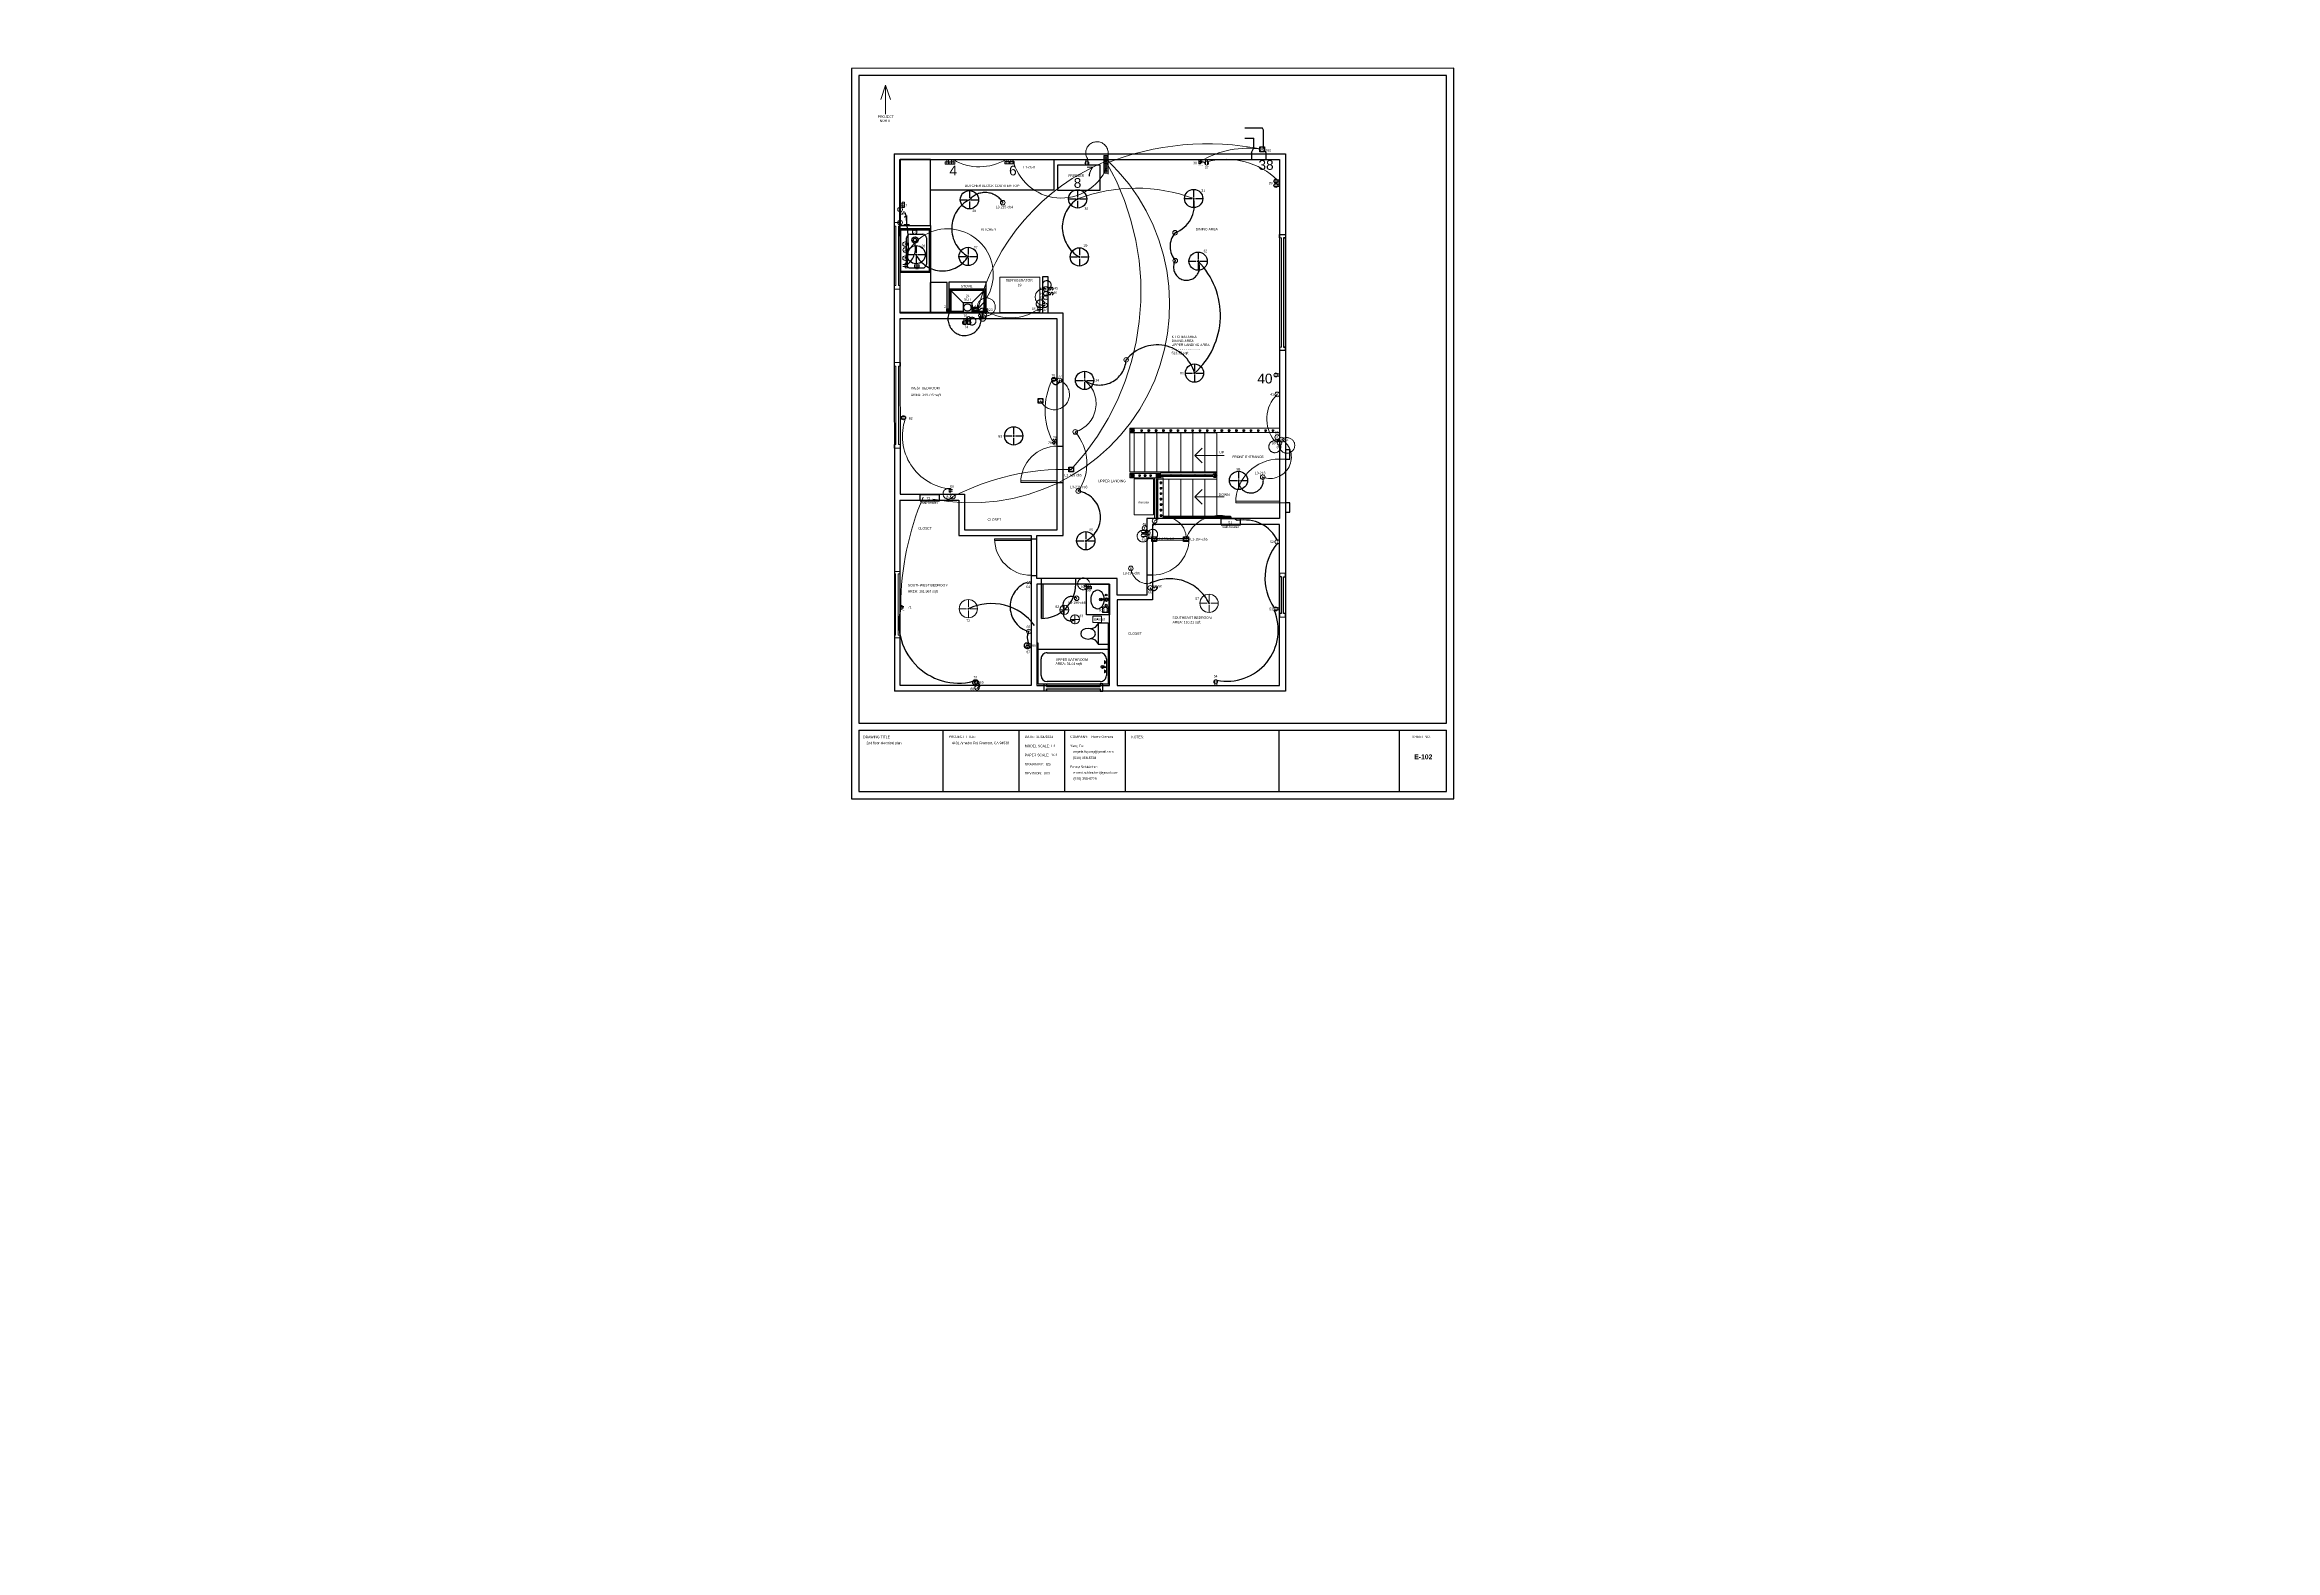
# Paper-space layout 'Layout1' of a CAD drawing. Header units: inches. Extents: x 1.06 to 9.55, y 0.72 to 6.45.
# The model-space entities are those that its viewports show. They can reach past a viewport. Long polylines and large blocks are cut down to what shows.
import ezdxf

# ---------------------------------------------------------------- set-up
doc = ezdxf.new("R2010")
doc.units = ezdxf.units.IN
doc.header["$MEASUREMENT"] = 0
for name, pattern in [('ACAD_ISO02W100', [15, 12, -3]), ('CENTER2', [1.125, 0.75, -0.125, 0.125, -0.125]), ('DASHED', [0.75, 0.5, -0.25])]:
    doc.linetypes.add(name, pattern=pattern)
doc.layers.get('0').update_dxf_attribs({"color": 1, "lineweight": 9})
doc.layers.get('Defpoints').update_dxf_attribs({"lineweight": 9})
for name, color, linetype, lineweight in [('00-page-edge', 7, 'Continuous', 9), ('A201-Floorplan-2nd-floor', 7, 'Continuous', 9), ('A201-Text', 7, 'Continuous', 9), ('E201-Electrical-2nd-floor', 7, 'Continuous', 9)]:
    doc.layers.add(name, color=color, linetype=linetype, lineweight=lineweight)
for name, color, linetype in [('Cover-Text-Tables', 7, 'Continuous'), ('Title Block', 7, 'Continuous'), ('Title Block Text', 7, 'Continuous')]:
    doc.layers.add(name, color=color, linetype=linetype)
doc.layers.get('Defpoints').off()
doc.styles.add('Large', font='Arial Bold.ttf', dxfattribs={"height": 4})
doc.styles.add('Reg', font='Courier New.ttf', dxfattribs={"height": 1})
doc.styles.add('Small', font='Arial.ttf', dxfattribs={"height": 0.5})
doc.styles.get("Standard").update_dxf_attribs({"font": 'Arial.ttf', "height": 2})

# ---------------------------------------------------------------- blocks, each defined once
blk = doc.blocks.new('duplex-for-freezer-on-2nd-floor')
at = {"layer": 'E201-Electrical-2nd-floor'}
for p, q in [((0, 0), (0, -4.4)), ((1.7, 0), (1.7, -4.4))]:
    blk.add_line(p, q, dxfattribs=at)
blk.add_circle((0.9, -3), 1.61, dxfattribs=at)
blk = doc.blocks.new('refrigerator')
at = {"layer": 'A201-Floorplan-2nd-floor', "linetype": 'CENTER2'}
blk.add_lwpolyline([(0, 0), (-32.625, 0), (-32.625, 28.925), (0, 28.925)], close=True, dxfattribs=at)
blk = doc.blocks.new('stove')
at = {"layer": 'A201-Floorplan-2nd-floor', "linetype": 'CENTER2', "lineweight": 30}
blk.add_lwpolyline([(-30.3, 25), (0, 25), (0, 0), (-30.3, 0)], close=True, dxfattribs=at)
blk = doc.blocks.new('L2-dining-room-window')
at = {"layer": 'A201-Floorplan-2nd-floor', "lineweight": 30}
for p, q in [((0, -2.5), (0, 0)), ((0, 0), (4.8, 0)), ((4.8, 0), (4.8, -2.5)), ((3.2, -2.5), (4.8, -2.5)), ((3.2, -2.5), (3.2, -92.5)), ((4.8, -2.5), (3.2, -2.5)), ((0, -92.5), (0, -95)), ((0, -95), (4.8, -95)), ((3.2, -92.5), (4.8, -92.5)), ((4.8, -92.5), (3.2, -92.5)), ((4.8, -95), (4.8, -92.5))]:
    blk.add_line(p, q, dxfattribs=at)
at = {"layer": 'A201-Floorplan-2nd-floor'}
blk.add_lwpolyline([(0, -92.5), (1.6, -92.5), (1.6, -2.5), (0, -2.5)], dxfattribs=at)
blk = doc.blocks.new('L2-SE-bedroom-window')
at = {"lineweight": 30}
blk.add_line((0, -33.125), (0, -36.125), dxfattribs=at)
at = {"layer": 'A201-Floorplan-2nd-floor'}
for p, q in [((4.75, 0), (0, 0)), ((0, -36.125), (4.75, -36.125))]:
    blk.add_line(p, q, dxfattribs=at)
at = {"layer": 'A201-Floorplan-2nd-floor', "lineweight": 30}
for p, q in [((0, 0), (0, -3)), ((4.75, 0), (4.75, -3)), ((1.5, -3), (0, -3)), ((1.5, -33.125), (1.5, -3)), ((3.25, -3), (4.75, -3)), ((3.25, -33.125), (3.25, -3)), ((1.5, -33.125), (0, -33.125)), ((4.75, -33.125), (3.25, -33.125)), ((4.75, -33.125), (4.75, -36.125))]:
    blk.add_line(p, q, dxfattribs=at)
blk = doc.blocks.new('L2-bathroom-door')
at = {"lineweight": 30}
for p, q in [((0, -28), (0, 0)), ((1.2, 0), (0, 0)), ((0, 0), (0, 0)), ((1.2, -28), (1.2, 0))]:
    blk.add_line(p, q, dxfattribs=at)
blk.add_arc((0, 0), 28, 270, 0, dxfattribs=at)
blk = doc.blocks.new('L2-SE-bedroom')
at = {"layer": 'A201-Floorplan-2nd-floor'}
for p, q in [((30, 0), (0, 0)), ((0, 0), (0, -1.4)), ((0, -1.4), (30, -1.4))]:
    blk.add_line(p, q, dxfattribs=at)
blk.add_arc((0, 0), 30, 270, 0, dxfattribs=at)
blk = doc.blocks.new('L2-W-bedroom-door')
at = {"layer": 'A201-Floorplan-2nd-floor'}
for p, q in [((-156.2, -523.3), (-186.2, -523.3)), ((-186.2, -524.7), (-156.2, -524.7)), ((-156.2, -524.7), (-156.2, -523.3))]:
    blk.add_line(p, q, dxfattribs=at)
blk.add_arc((-156.2, -524.7), 30, 90, 180, dxfattribs=at)
blk = doc.blocks.new('L2-SW-bedroom-door')
at = {"layer": 'A201-Floorplan-2nd-floor', "lineweight": 30}
for p in [(-313.9, -549.4), (-283.9, -550.8)]:
    blk.add_line(p, (-283.9, -549.4), dxfattribs=at)
at = {"layer": 'A201-Floorplan-2nd-floor'}
blk.add_line((-313.9, -550.8), (-283.9, -550.8), dxfattribs=at)
blk.add_arc((-283.9, -549.4), 30, 180, 270, dxfattribs=at)
blk = doc.blocks.new('L2-SW-bedroom-window')
at = {"layer": 'A201-Floorplan-2nd-floor'}
for p, q in [((0, 54.5), (-4.7, 54.5)), ((-4.7, 52.5), (-3.7, 52.5)), ((-3.7, 2), (-3.7, 52.5)), ((-1.5, 2), (-1.5, 52.5)), ((-1.5, 52.5), (0, 52.5)), ((0, 52.5), (0, 54.5)), ((-3.7, 2), (-4.7, 2)), ((0, 0), (-4.7, 0)), ((0, 2), (-1.5, 2)), ((0, 0), (0, 2))]:
    blk.add_line(p, q, dxfattribs=at)
at = {"layer": 'A201-Floorplan-2nd-floor', "lineweight": 30}
for p, q in [((-4.7, 54.5), (-4.7, 52.5)), ((-4.7, 2), (-4.7, 0))]:
    blk.add_line(p, q, dxfattribs=at)
blk = doc.blocks.new('L2-bathroom-bath-tub')
at = {"lineweight": 30}
for p, q in [((-1, 0), (0, 0)), ((-58.7, 0), (-59.7, 0)), ((-58.7, -33.5), (-58.7, 0)), ((-58.7, -5), (-1, -5)), ((-56.3, -26.6), (-56.3, -12.8)), ((-51.3, -7.8), (-7.7, -7.8)), ((-2.7, -12.8), (-2.7, -26.6)), ((-1, -33.5), (-1, 0)), ((-58.7, -33.5), (-1, -33.5)), ((-7.7, -31.6), (-51.3, -31.6))]:
    blk.add_line(p, q, dxfattribs=at)
for centre, start, end in [((-51.3, -12.8), 90, 180), ((-7.7, -12.8), 0, 90), ((-51.3, -26.6), 180, 270), ((-7.7, -26.6), 270, 0)]:
    blk.add_arc(centre, 5, start, end, dxfattribs=at)
blk = doc.blocks.new('L2-bathroom-window')
at = {"lineweight": 30}
for p, q in [((0, 0), (0, 6)), ((0, 6), (2, 6)), ((2, 0), (0, 0)), ((2, 6), (2, 4)), ((2, 6), (2, 4)), ((2, 4), (46.2, 4)), ((2, 2), (2, 0)), ((2, 0), (2, 2)), ((2, 2), (46.2, 2)), ((48.2, 6), (46.2, 6)), ((46.2, 6), (46.2, 4)), ((46.2, 2), (46.2, 0)), ((46.2, 0), (48.2, 0)), ((48.2, 0), (48.2, 6))]:
    blk.add_line(p, q, dxfattribs=at)
blk = doc.blocks.new('L2-SW-bedroom-switch')
at = {"layer": 'E201-Electrical-2nd-floor'}
for p, q in [((-3.7, 0, -48.4), (-4.1, 0, -48.4)), ((-0.4, 0, -48.4), (0, 0, -48.4))]:
    blk.add_line(p, q, dxfattribs=at)
for centre, start, end in [((-2.9, 0, -48.4), 90, 360), ((-1.2, 0, -48.4), 90, 180), ((-1.2, 0, -48.4), 270, 90)]:
    blk.add_arc(centre, 0.84, start, end, dxfattribs=at)
blk = doc.blocks.new('L2-j-box-66')
at = {"layer": 'E201-Electrical-2nd-floor'}
blk.add_circle((-1.9, 0, -34.5), 1.9, dxfattribs=at)
at = {"layer": 'E201-Electrical-2nd-floor', "lineweight": 5, "style": 'Reg'}
blk.add_text('J', height=2, dxfattribs=at).set_placement((-3.1, -1.1, -34.5))
blk = doc.blocks.new('L2-j-box-65')
at = {"layer": 'E201-Electrical-2nd-floor'}
blk.add_circle((-1.9, 0, -39.1), 1.9, dxfattribs=at)
at = {"layer": 'E201-Electrical-2nd-floor', "lineweight": 5, "style": 'Reg'}
blk.add_text('J', height=2, dxfattribs=at).set_placement((-3.1, -1.1, -39.1))
blk = doc.blocks.new('L2-duplex-67')
at = {"layer": 'E201-Electrical-2nd-floor'}
for p, q in [((0, 0, -16.9), (-4.4, 0, -16.9)), ((0, -1.7, -16.9), (-4.4, -1.7, -16.9))]:
    blk.add_line(p, q, dxfattribs=at)
blk.add_circle((-3, -0.9, -16.9), 1.61, dxfattribs=at)
blk = doc.blocks.new('L2-j-box-68')
at = {"layer": 'E201-Electrical-2nd-floor'}
blk.add_circle((0, -1.9, -71.9), 1.9, dxfattribs=at)
at = {"layer": 'E201-Electrical-2nd-floor', "lineweight": 5, "style": 'Reg'}
blk.add_text('J', height=2, dxfattribs=at).set_placement((-1.3, -3, -71.9))
blk = doc.blocks.new('L2-duplex-70')
at = {"layer": 'E201-Electrical-2nd-floor'}
for p, q in [((-1.7, 0, -17.6), (-1.7, 4.4, -17.6)), ((0, 0, -17.6), (0, 4.4, -17.6))]:
    blk.add_line(p, q, dxfattribs=at)
blk.add_circle((-0.9, 3, -17.6), 1.61, dxfattribs=at)
blk = doc.blocks.new('L2-wall-heater-72')
at = {"layer": 'E201-Electrical-2nd-floor', "lineweight": 30}
for p, q in [((0, 4.75, -9.75), (16, 4.75, -9.75)), ((0, -0.5, -9.75), (0, 4.75, -9.75)), ((0, 0, -9.75), (16, 0, -9.75)), ((16, -0.5, -9.75), (16, 4.75, -9.75)), ((0, -0.5, -9.75), (16, -0.5, -9.75))]:
    blk.add_line(p, q, dxfattribs=at)
blk = doc.blocks.new('L2-ceiling-led-73')
at = {"layer": 'E201-Electrical-2nd-floor', "linetype": 'CENTER2'}
for p, q in [((-7.62, 0.75, -91.12), (-1.5, 0.75, -91.12)), ((0, 8.37, -91.12), (0, 2.25, -91.12)), ((1.5, 0.75, -91.12), (7.62, 0.75, -91.12)), ((0, -0.75, -91.12), (0, -6.87, -91.12))]:
    blk.add_line(p, q, dxfattribs=at)
at = {"layer": 'E201-Electrical-2nd-floor', "linetype": 'Continuous'}
for p, q in [((-0.75, 0.75, -91.12), (0.75, 0.75, -91.12)), ((0, 1.5, -91.12), (0, 0, -91.12))]:
    blk.add_line(p, q, dxfattribs=at)
at = {"layer": 'E201-Electrical-2nd-floor'}
blk.add_circle((0, 0.75, -91.12), 7.5, dxfattribs=at)
blk = doc.blocks.new('L2-bathroom-switch-58')
at = {"layer": 'E201-Electrical-2nd-floor'}
for p, q in [((0, -0.4, -47.4), (0, 0, -47.4)), ((0, -3.7, -47.4), (0, -4.1, -47.4))]:
    blk.add_line(p, q, dxfattribs=at)
for centre, start, end in [((0, -1.2, -47.4), 0, 180), ((0, -1.2, -47.4), 180, 270), ((0, -2.9, -47.4), 180, 90)]:
    blk.add_arc(centre, 0.84, start, end, dxfattribs=at)
blk = doc.blocks.new('*U44')
at = {"layer": 'E201-Electrical-2nd-floor', "color": 0, "linetype": 'CENTER2', "transparency": 16777216}
for p, q in [((-3.87, 0), (-0.75, 0)), ((0, 0.75), (0, 3.87)), ((0.75, 0), (3.87, 0)), ((0, -3.87), (0, -0.75))]:
    blk.add_line(p, q, dxfattribs=at)
at = {"layer": 'E201-Electrical-2nd-floor', "color": 0, "linetype": 'Continuous', "transparency": 16777216}
for p, q in [((-0.375, 0), (0.375, 0)), ((0, -0.375), (0, 0.375))]:
    blk.add_line(p, q, dxfattribs=at)
blk = doc.blocks.new('L2-bathroom-ceiling-led-62')
at = {"layer": 'E201-Electrical-2nd-floor'}
blk.add_circle((0.1, 0, -94.6), 3.75, dxfattribs=at)
at = {"layer": 'E201-Electrical-2nd-floor', "linetype": 'CENTER2', "rotation": 270}
blk.add_blockref('*U44', (0.1, 0, -94.6), dxfattribs=at)
blk = doc.blocks.new('*U46')
at = {"layer": 'E201-Electrical-2nd-floor', "color": 0, "linetype": 'CENTER2', "transparency": 16777216}
for p, q in [((-3.87, 0), (-0.75, 0)), ((0, 0.75), (0, 3.87)), ((0.75, 0), (3.87, 0)), ((0, -3.87), (0, -0.75))]:
    blk.add_line(p, q, dxfattribs=at)
at = {"layer": 'E201-Electrical-2nd-floor', "color": 0, "linetype": 'Continuous', "transparency": 16777216}
for p, q in [((-0.375, 0), (0.375, 0)), ((0, -0.375), (0, 0.375))]:
    blk.add_line(p, q, dxfattribs=at)
blk = doc.blocks.new('L2-bathroom-ceiling-led-63')
at = {"layer": 'E201-Electrical-2nd-floor'}
blk.add_circle((0, 0, -94.8), 3.75, dxfattribs=at)
at = {"layer": 'E201-Electrical-2nd-floor', "linetype": 'CENTER2', "rotation": 270}
blk.add_blockref('*U46', (0, 0, -94.8), dxfattribs=at)
blk = doc.blocks.new('L2-wall-heater-51')
at = {"layer": 'E201-Electrical-2nd-floor', "lineweight": 30}
for p, q in [((0, -0.5, -12.5), (0, 4.75, -12.5)), ((0, 4.75, -12.5), (16, 4.75, -12.5)), ((0, 0, -12.5), (16, 0, -12.5)), ((16, -0.5, -12.5), (16, 4.75, -12.5)), ((0, -0.5, -12.5), (16, -0.5, -12.5))]:
    blk.add_line(p, q, dxfattribs=at)
blk = doc.blocks.new('L2-duplex-53')
at = {"layer": 'E201-Electrical-2nd-floor'}
for p, q in [((0, 1.7, -16.6), (-4.4, 1.7, -16.6)), ((0, 0, -16.6), (-4.4, 0, -16.6))]:
    blk.add_line(p, q, dxfattribs=at)
blk.add_circle((-3, 0.9, -16.6), 1.61, dxfattribs=at)
blk = doc.blocks.new('L2-duplex-54')
at = {"layer": 'E201-Electrical-2nd-floor'}
for p, q in [((-1.7, 0, -16.6), (-1.7, 4.4, -16.6)), ((0, 0, -16.6), (0, 4.4, -16.6))]:
    blk.add_line(p, q, dxfattribs=at)
blk.add_circle((-0.9, 3, -16.6), 1.61, dxfattribs=at)
blk = doc.blocks.new('L2-basic-switch-56')
at = {"layer": 'E201-Electrical-2nd-floor'}
for p, q in [((0.4, 0, -43.5), (0, 0, -43.5)), ((3.7, 0, -43.5), (4.1, 0, -43.5))]:
    blk.add_line(p, q, dxfattribs=at)
for centre, start, end in [((1.2, 0, -43.5), 90, 270), ((2.9, 0, -43.5), 270, 180), ((1.2, 0, -43.5), 270, 0)]:
    blk.add_arc(centre, 0.84, start, end, dxfattribs=at)
blk = doc.blocks.new('L2-ceiling-led-57')
blk.add_circle((0, 0, -91.5), 7.5)
at = {"layer": 'E201-Electrical-2nd-floor', "linetype": 'CENTER2'}
for p, q in [((-7.62, 0, -91.5), (-1.5, 0, -91.5)), ((0, 7.62, -91.5), (0, 1.5, -91.5)), ((1.5, 0, -91.5), (7.62, 0, -91.5)), ((0, -1.5, -91.5), (0, -7.62, -91.5))]:
    blk.add_line(p, q, dxfattribs=at)
at = {"layer": 'E201-Electrical-2nd-floor', "linetype": 'Continuous'}
for p, q in [((-0.75, 0, -91.5), (0.75, 0, -91.5)), ((0, 0.75, -91.5), (0, -0.75, -91.5))]:
    blk.add_line(p, q, dxfattribs=at)
at = {"layer": 'E201-Electrical-2nd-floor'}
blk.add_circle((0, 0, -91.5), 7.5, dxfattribs=at)
blk = doc.blocks.new('brick-facade-right-of-front-door')
at = {"lineweight": 30}
for p, q in [((3.625, 7.625), (0, 7.625)), ((0, 7.625), (0, 0)), ((0, 0), (3.625, 0)), ((3.625, 0), (3.625, 7.625))]:
    blk.add_line(p, q, dxfattribs=at)
blk = doc.blocks.new('brick-facade-left-of-front-door')
at = {"lineweight": 30}
for p, q in [((3.625, 0), (0, 0)), ((0, 0), (0, -7.625)), ((3.625, -7.625), (3.625, 0)), ((0, -7.625), (3.625, -7.625))]:
    blk.add_line(p, q, dxfattribs=at)
blk = doc.blocks.new('L2-bathroom-sink')
at = {"lineweight": 30}
for p, q in [((-19, -25), (-19, 0)), ((-19, 0), (0, 0)), ((-0.8, 0), (-0.8, -25)), ((0, 0), (0, -25)), ((-3.4, -12.2), (-7.2, -12.2)), ((-7.2, -12.8), (-7.2, -12.2)), ((-3.4, -12.8), (-7.2, -12.8)), ((0, -25), (-19, -25))]:
    blk.add_line(p, q, dxfattribs=at)
for centre, radius in [((-7.2, -12.5), 1), ((-2.7, -12.5), 1.5), ((-2.9, -8.8), 0.75), ((-2.9, -17.1), 0.75), ((-2.7, -12.5), 0.75)]:
    blk.add_circle(centre, radius, dxfattribs=at)
blk.add_ellipse((-9.9, -12.5), major_axis=(0, 7.83), ratio=0.682565, dxfattribs=at)
blk = doc.blocks.new('L2-toilet')
at = {"layer": 'A201-Floorplan-2nd-floor', "lineweight": 30}
for p, q in [((-7.8, 0), (-7.8, 17.8)), ((-7.8, 17.8), (0, 17.8)), ((0, 0), (-7.8, 0)), ((0, 17.8), (0, 0))]:
    blk.add_line(p, q, dxfattribs=at)
for centre, start, end in [((-14.4, 20.3), 267.5527, 339.3943), ((-14.4, -2.5), 20.6057, 92.4473)]:
    blk.add_arc(centre, 7.15, start, end, dxfattribs=at)
blk.add_ellipse((-16.4, 8.9), major_axis=(-6.05, 0), ratio=0.722961, start_param=4.712389, end_param=10.995574, dxfattribs=at)
blk = doc.blocks.new('L2-tub-hot-faucet')
at = {"layer": 'A201-Floorplan-2nd-floor', "lineweight": 30}
for p, q in [((-1.3, 1.4), (-1.5, 1.4)), ((-1.5, 1.4), (-1.5, -0.9)), ((-1.3, 1.4), (-1.3, -0.9)), ((0, 0.5), (-1.3, 0.5)), ((0, 0), (-1.3, 0)), ((-1.3, -0.9), (-1.3, 0)), ((-1.3, -0.9), (-1.5, -0.9))]:
    blk.add_line(p, q, dxfattribs=at)
blk = doc.blocks.new('L2-tub-faucets-and-drain')
at = {"layer": 'A201-Floorplan-2nd-floor', "lineweight": 30}
for p, q in [((0, 0.2), (3.1, 0.2)), ((0, 0.2), (0, -0.2)), ((0, -0.2), (3.1, -0.2))]:
    blk.add_line(p, q, dxfattribs=at)
blk.add_circle((0, 0), 1.25, dxfattribs=at)
at = {"lineweight": 30}
for p in [(3.1, 3.5), (3.1, -4)]:
    blk.add_blockref('L2-tub-hot-faucet', p, dxfattribs=at)
blk = doc.blocks.new('L2-duplex-40')
at = {"layer": 'E201-Electrical-2nd-floor'}
for p, q in [((0, 1.7, -15.9), (-4.4, 1.7, -15.9)), ((0, 0, -15.9), (-4.4, 0, -15.9))]:
    blk.add_line(p, q, dxfattribs=at)
blk.add_circle((-3, 0.9, -15.9), 1.61, dxfattribs=at)
blk = doc.blocks.new('L2-furnace-register-38-and-duct')
at = {"layer": 'A201-Floorplan-2nd-floor', "lineweight": 30}
for p, q in [((9, 25.6), (-5.4, 25.6)), ((10, 24.2), (9, 25.6)), ((10, 9.6), (10, 24.2)), ((-5.3, 17.6), (2.1, 17.6)), ((0, 5.6), (2, 9.6)), ((0, 5.6), (0, 0)), ((2, 9.6), (2.1, 17.6)), ((11.9, 5.6), (10, 9.6)), ((11.9, 5.6), (11.9, 0))]:
    blk.add_line(p, q, dxfattribs=at)
blk = doc.blocks.new('L2-switch-1')
at = {"layer": 'E201-Electrical-2nd-floor'}
for p, q in [((0.4, 0, -43.5), (0, 0, -43.5)), ((4.1, 0, -43.5), (4.5, 0, -43.5))]:
    blk.add_line(p, q, dxfattribs=at)
for centre, start, end in [((1.3, 0, -43.5), 90, 270), ((3.2, 0, -43.5), 270, 180), ((1.3, 0, -43.5), 270, 0)]:
    blk.add_arc(centre, 0.916, start, end, dxfattribs=at)
blk = doc.blocks.new('L2-gfci-duplex-2')
at = {"layer": 'E201-Electrical-2nd-floor'}
for p, q in [((0, 0, -43.5), (3.7, 0, -43.5)), ((3.7, 1.2, -43.5), (1.8, 1.2, -43.5)), ((1.8, -2.7, -43.5), (1.8, 1.2, -43.5)), ((0, -1.6, -43.5), (3.7, -1.6, -43.5))]:
    blk.add_line(p, q, dxfattribs=at)
at = {"layer": 'E201-Electrical-2nd-floor', "elevation": -43.5}
blk.add_lwpolyline([(1.8, -2.7), (1.8, 1.2), (3.7, 1.2), (3.7, -2.7)], close=True, dxfattribs=at)
blk = doc.blocks.new('L2-north-kitchen-butcher-block')
at = {"layer": 'A201-Floorplan-2nd-floor', "linetype": 'CENTER2', "lineweight": 30}
blk.add_lwpolyline([(0, -25), (-101.3, -25), (-101.3, 0), (0, 0)], close=True, dxfattribs=at)
blk = doc.blocks.new('L2-kitchen-NW-butcher-block')
at = {"layer": 'A201-Floorplan-2nd-floor', "linetype": 'CENTER2', "lineweight": 30}
blk.add_lwpolyline([(25, -54.2), (25, 0), (0, 0), (0, -54.2)], close=True, dxfattribs=at)
blk = doc.blocks.new('L2-kitchen-butcher-block-sink')
at = {"layer": 'A201-Floorplan-2nd-floor', "linetype": 'CENTER2', "lineweight": 30}
blk.add_lwpolyline([(0, 71.3625), (25, 71.3625), (25, 0), (0, 0)], close=True, dxfattribs=at)
blk = doc.blocks.new('L2-butcher-block-west-stove')
at = {"layer": 'A201-Floorplan-2nd-floor', "linetype": 'CENTER2', "lineweight": 30}
for p, q in [((13.7, 24.6), (0, 24.6)), ((0, 0), (0, 24.6)), ((13.7, 0), (13.7, 24.6)), ((13.7, 0), (0, 0))]:
    blk.add_line(p, q, dxfattribs=at)
blk = doc.blocks.new('smart-hood')
at = {"lineweight": 30}
for p, q in [((11.15625, 8), (11.15625, 0)), ((18.15625, 8), (11.15625, 8)), ((18.15625, 8), (18.15625, 0))]:
    blk.add_line(p, q, dxfattribs=at)
blk.add_lwpolyline([(0, 0), (29.3125, 0), (29.3125, 19), (0, 19)], close=True, dxfattribs=at)
blk.add_lwpolyline([(18.15625, 1), (28.3125, 1), (28.3125, 18), (1, 18), (1, 1), (11.15625, 1)], dxfattribs=at)
blk.add_circle((14.65625, 4), 3, dxfattribs=at)
blk = doc.blocks.new('L2-stove-exhaust-hood')
at = {"layer": 'A201-Floorplan-2nd-floor', "lineweight": 30}
for p, q in [((0, 8), (-10.15625, 18)), ((-10.15625, 1), (0, 0)), ((17.15625, 18), (7, 8)), ((7, 0), (17.15625, 1))]:
    blk.add_line(p, q, dxfattribs=at)
blk.add_blockref('smart-hood', (-11.15625, 0), dxfattribs=at)
blk = doc.blocks.new('L2-gfci-duplex-4')
at = {"layer": 'E201-Electrical-2nd-floor'}
for p, q in [((-3.9, 0, -48.9), (-3.9, -2, -48.9)), ((3.9, 0, -48.9), (-3.9, 0, -48.9)), ((-2.7, 1.8, -48.9), (-2.7, -2, -48.9)), ((-1.2, 1.8, -48.9), (-1.2, -2, -48.9)), ((0, -2, -48.9), (0, 0, -48.9)), ((1.2, 1.7, -48.9), (1.2, -2, -48.9)), ((2.7, 1.7, -48.9), (2.7, -2, -48.9)), ((3.9, -2, -48.9), (3.9, 0, -48.9)), ((-3.9, -2, -48.9), (3.9, -2, -48.9))]:
    blk.add_line(p, q, dxfattribs=at)
blk = doc.blocks.new('L2-gfci-duplex-6')
at = {"layer": 'E201-Electrical-2nd-floor'}
for p, q in [((-3.9, 0, -49.4), (-3.9, -2, -49.4)), ((3.9, 0, -49.4), (-3.9, 0, -49.4)), ((-2.7, 1.7, -49.4), (-2.7, -2, -49.4)), ((-1.2, 1.7, -49.4), (-1.2, -2, -49.4)), ((0, -2, -49.4), (0, 0, -49.4)), ((1.2, 1.7, -49.4), (1.2, -2, -49.4)), ((2.7, 1.7, -49.4), (2.7, -2, -49.4)), ((3.9, -2, -49.4), (3.9, 0, -49.4)), ((-3.9, -2, -49.4), (3.9, -2, -49.4))]:
    blk.add_line(p, q, dxfattribs=at)
blk = doc.blocks.new('L2-gfci-duplex-10')
at = {"layer": 'E201-Electrical-2nd-floor'}
for p, q in [((0, 1.6), (3.7, 1.6)), ((0, 0), (3.7, 0)), ((3.7, 2.7), (1.8, 2.7)), ((1.8, -1.2), (1.8, 2.7))]:
    blk.add_line(p, q, dxfattribs=at)
blk.add_lwpolyline([(1.8, -1.2), (1.8, 2.7), (3.7, 2.7), (3.7, -1.2)], close=True, dxfattribs=at)
blk = doc.blocks.new('L2-gfci-duplex-9')
at = {"layer": 'E201-Electrical-2nd-floor'}
for p, q in [((0, 0), (0, -1.9)), ((3.9, 0), (0, 0)), ((1.2, -3.7), (1.2, 0)), ((2.7, -3.7), (2.7, 0)), ((3.9, -1.9), (3.9, 0)), ((3.9, -1.9), (0, -1.9))]:
    blk.add_line(p, q, dxfattribs=at)
blk = doc.blocks.new('L2-cabinet-holding-kitchen-sink')
at = {"layer": 'A201-Floorplan-2nd-floor', "lineweight": -3}
for points in [[(0, 0), (0, 35.6), (-24.4, 35.6), (-24.4, 0)], [(-23.8, 0.6), (-23.8, 34.9), (-0.6, 34.9), (-0.6, 0.6)]]:
    blk.add_lwpolyline(points, close=True, dxfattribs=at)
blk = doc.blocks.new('L2-insinkerator')
at = {"layer": 'E201-Electrical-2nd-floor', "lineweight": -3}
blk.add_circle((0, 2.5), 2.53, dxfattribs=at)
blk = doc.blocks.new('L2-kitchen-sink-and-drain')
at = {"layer": 'A201-Floorplan-2nd-floor', "lineweight": -3}
for p, q in [((-6.9375, -19.96875), (-6.9375, 1.71875)), ((-3.9375, 4.71875), (6.28125, 4.71875)), ((9.28125, 1.71875), (9.28125, -19.96875)), ((-3.9375, -22.96875), (6.28125, -22.96875))]:
    blk.add_line(p, q, dxfattribs=at)
blk.add_circle((0, 0), 1.45459, dxfattribs=at)
for centre, start, end in [((-3.9375, 1.71875), 90, 180), ((6.28125, 1.71875), 0, 90), ((-3.9375, -19.96875), 180, 270), ((6.28125, -19.96875), 270, 0)]:
    blk.add_arc(centre, 3, start, end, dxfattribs=at)
blk = doc.blocks.new('L2-gfci-duplex-18')
at = {"layer": 'E201-Electrical-2nd-floor'}
for p, q in [((-3.7, 2.7, -29.8), (-1.8, 2.7, -29.8)), ((-1.8, 2.7, -29.8), (-3.7, 2.7, -29.8)), ((-3.7, 2.7, -29.8), (-3.7, -1.2, -29.8)), ((0, 1.6, -29.8), (-3.7, 1.6, -29.8)), ((0, 1.6, -29.8), (-3.7, 1.6, -29.8)), ((0, 0, -29.8), (-3.7, 0, -29.8)), ((-1.8, 2.7, -29.8), (-1.8, -1.2, -29.8)), ((-3.7, -1.2, -29.8), (-1.8, -1.2, -29.8))]:
    blk.add_line(p, q, dxfattribs=at)
blk = doc.blocks.new('L2-gfci-duplex-23')
at = {"layer": 'E201-Electrical-2nd-floor'}
for p, q in [((-1.2, 3.7, -56.5), (-1.2, 1.8, -56.5)), ((2.7, 3.7, -56.5), (-1.2, 3.7, -56.5)), ((2.7, 1.8, -56.5), (-1.2, 1.8, -56.5)), ((0, 0, -56.5), (0, 3.7, -56.5)), ((1.6, 0, -56.5), (1.6, 3.7, -56.5)), ((2.7, 1.8, -56.5), (2.7, 3.7, -56.5))]:
    blk.add_line(p, q, dxfattribs=at)
blk = doc.blocks.new('L2-j-box-22')
at = {"layer": 'E201-Electrical-2nd-floor'}
blk.add_circle((0, -1.9), 1.9, dxfattribs=at)
at = {"layer": 'E201-Electrical-2nd-floor', "lineweight": 5, "style": 'Reg'}
blk.add_text('J', height=2, dxfattribs=at).set_placement((-1.3, -3))
blk = doc.blocks.new('L2-j-box-21')
at = {"layer": 'E201-Electrical-2nd-floor'}
blk.add_circle((0, -1.9), 1.9, dxfattribs=at)
at = {"layer": 'E201-Electrical-2nd-floor', "lineweight": 5, "style": 'Reg'}
blk.add_text('J', height=2, dxfattribs=at).set_placement((-1.3, -3))
blk = doc.blocks.new('L2-gfci-duplex-25')
at = {"layer": 'E201-Electrical-2nd-floor'}
for p, q in [((-1.2, 3.7, -56.5), (-1.2, 1.8, -56.5)), ((2.7, 3.7, -56.5), (-1.2, 3.7, -56.5)), ((2.7, 1.8, -56.5), (-1.2, 1.8, -56.5)), ((0, 0, -56.5), (0, 3.7, -56.5)), ((1.6, 0, -56.5), (1.6, 3.7, -56.5)), ((2.7, 1.8, -56.5), (2.7, 3.7, -56.5))]:
    blk.add_line(p, q, dxfattribs=at)
blk = doc.blocks.new('*U117')
at = {"layer": 'E201-Electrical-2nd-floor', "color": 0, "linetype": 'CENTER2', "lineweight": -3, "transparency": 16777216}
for p, q in [((-7.62, 0), (-1.5, 0)), ((0, 1.5), (0, 7.62)), ((1.5, 0), (7.62, 0)), ((0, -7.62), (0, -1.5))]:
    blk.add_line(p, q, dxfattribs=at)
at = {"layer": 'E201-Electrical-2nd-floor', "color": 0, "linetype": 'Continuous', "lineweight": -3, "transparency": 16777216}
for p, q in [((-0.75, 0), (0.75, 0)), ((0, -0.75), (0, 0.75))]:
    blk.add_line(p, q, dxfattribs=at)
blk = doc.blocks.new('L2-ceiling-led-26')
at = {"layer": 'E201-Electrical-2nd-floor', "lineweight": -3}
blk.add_circle((0, 0, -94.5), 7.5, dxfattribs=at)
at = {"layer": 'E201-Electrical-2nd-floor', "linetype": 'CENTER2', "lineweight": -3, "rotation": 270}
blk.add_blockref('*U117', (0, 0, -94.5), dxfattribs=at)
blk = doc.blocks.new('*U119')
at = {"layer": 'E201-Electrical-2nd-floor', "color": 0, "linetype": 'CENTER2', "lineweight": -3, "transparency": 16777216}
for p, q in [((-7.62, 0), (-1.5, 0)), ((0, 1.5), (0, 7.62)), ((1.5, 0), (7.62, 0)), ((0, -7.62), (0, -1.5))]:
    blk.add_line(p, q, dxfattribs=at)
at = {"layer": 'E201-Electrical-2nd-floor', "color": 0, "linetype": 'Continuous', "lineweight": -3, "transparency": 16777216}
for p, q in [((-0.75, 0), (0.75, 0)), ((0, -0.75), (0, 0.75))]:
    blk.add_line(p, q, dxfattribs=at)
blk = doc.blocks.new('L2-ceiling-led-27')
at = {"layer": 'E201-Electrical-2nd-floor', "lineweight": -3}
blk.add_circle((0, 0, -93.5), 7.5, dxfattribs=at)
at = {"layer": 'E201-Electrical-2nd-floor', "linetype": 'CENTER2', "lineweight": -3, "rotation": 270}
blk.add_blockref('*U119', (0, 0, -93.5), dxfattribs=at)
blk = doc.blocks.new('*U121')
at = {"layer": 'E201-Electrical-2nd-floor', "color": 0, "linetype": 'CENTER2', "lineweight": -3, "transparency": 16777216}
for p, q in [((-7.62, 0), (-1.5, 0)), ((0, 1.5), (0, 7.62)), ((1.5, 0), (7.62, 0)), ((0, -7.62), (0, -1.5))]:
    blk.add_line(p, q, dxfattribs=at)
at = {"layer": 'E201-Electrical-2nd-floor', "color": 0, "linetype": 'Continuous', "lineweight": -3, "transparency": 16777216}
for p, q in [((-0.75, 0), (0.75, 0)), ((0, -0.75), (0, 0.75))]:
    blk.add_line(p, q, dxfattribs=at)
blk = doc.blocks.new('L2-ceiling-led-28')
at = {"layer": 'E201-Electrical-2nd-floor', "lineweight": -3}
blk.add_circle((0, 0, -93.9), 7.5, dxfattribs=at)
at = {"layer": 'E201-Electrical-2nd-floor', "linetype": 'CENTER2', "lineweight": -3, "rotation": 270}
blk.add_blockref('*U121', (0, 0, -93.9), dxfattribs=at)
blk = doc.blocks.new('L2-j-box-14')
at = {"layer": 'E201-Electrical-2nd-floor'}
blk.add_circle((0, -1.9), 1.9, dxfattribs=at)
at = {"layer": 'E201-Electrical-2nd-floor', "lineweight": 5, "style": 'Reg'}
blk.add_text('J', height=2, dxfattribs=at).set_placement((-1.1, -2.8))
blk = doc.blocks.new('L2-j-box-13')
at = {"layer": 'E201-Electrical-2nd-floor'}
blk.add_circle((0, 0), 1.9, dxfattribs=at)
at = {"layer": 'E201-Electrical-2nd-floor', "lineweight": 5, "style": 'Reg'}
blk.add_text('J', height=2, dxfattribs=at).set_placement((-1.2, -1))
blk = doc.blocks.new('L2-j-box-12')
at = {"layer": 'E201-Electrical-2nd-floor'}
blk.add_circle((0, 0), 1.9, dxfattribs=at)
at = {"layer": 'E201-Electrical-2nd-floor', "lineweight": 5, "style": 'Reg'}
blk.add_text('J', height=2, dxfattribs=at).set_placement((-1.3, -0.8))
blk = doc.blocks.new('L2-j-box-11')
at = {"layer": 'E201-Electrical-2nd-floor'}
blk.add_circle((0, 0), 1.9, dxfattribs=at)
at = {"layer": 'E201-Electrical-2nd-floor', "lineweight": 5, "style": 'Reg'}
blk.add_text('J', height=2, dxfattribs=at).set_placement((-1.3, -1.1))
blk = doc.blocks.new('L2-j-box-15')
at = {"layer": 'E201-Electrical-2nd-floor'}
blk.add_circle((0, 0), 1.9, dxfattribs=at)
at = {"layer": 'E201-Electrical-2nd-floor', "lineweight": 5, "style": 'Reg'}
blk.add_text('J', height=2, dxfattribs=at).set_placement((-1.3, -1.1))
blk = doc.blocks.new('L2-j-box-16')
at = {"layer": 'E201-Electrical-2nd-floor'}
blk.add_circle((0, 0), 1.9, dxfattribs=at)
at = {"layer": 'E201-Electrical-2nd-floor', "lineweight": 5, "style": 'Reg'}
blk.add_text('J', height=2, dxfattribs=at).set_placement((-1.3, -1.1))
blk = doc.blocks.new('*U125')
at = {"layer": 'E201-Electrical-2nd-floor', "color": 0, "linetype": 'CENTER2', "lineweight": -3, "transparency": 16777216}
for p, q in [((-7.62, 0), (-1.5, 0)), ((0, 1.5), (0, 7.62)), ((1.5, 0), (7.62, 0)), ((0, -7.62), (0, -1.5))]:
    blk.add_line(p, q, dxfattribs=at)
at = {"layer": 'E201-Electrical-2nd-floor', "color": 0, "linetype": 'Continuous', "lineweight": -3, "transparency": 16777216}
for p, q in [((-0.75, 0), (0.75, 0)), ((0, -0.75), (0, 0.75))]:
    blk.add_line(p, q, dxfattribs=at)
blk = doc.blocks.new('L2-ceiling-led-29')
at = {"layer": 'E201-Electrical-2nd-floor', "lineweight": -3}
blk.add_circle((0, 0, -93), 7.5, dxfattribs=at)
at = {"layer": 'E201-Electrical-2nd-floor', "linetype": 'CENTER2', "lineweight": -3, "rotation": 270}
blk.add_blockref('*U125', (0, 0, -93), dxfattribs=at)
blk = doc.blocks.new('*U127')
at = {"layer": 'E201-Electrical-2nd-floor', "color": 0, "linetype": 'CENTER2', "lineweight": -3, "transparency": 16777216}
for p, q in [((-7.62, 0), (-1.5, 0)), ((0, 1.5), (0, 7.62)), ((1.5, 0), (7.62, 0)), ((0, -7.62), (0, -1.5))]:
    blk.add_line(p, q, dxfattribs=at)
at = {"layer": 'E201-Electrical-2nd-floor', "color": 0, "linetype": 'Continuous', "lineweight": -3, "transparency": 16777216}
for p, q in [((-0.75, 0), (0.75, 0)), ((0, -0.75), (0, 0.75))]:
    blk.add_line(p, q, dxfattribs=at)
blk = doc.blocks.new('L2-ceiling-led-30')
at = {"layer": 'E201-Electrical-2nd-floor', "lineweight": -3}
blk.add_circle((0, 0, -94.4), 7.5, dxfattribs=at)
at = {"layer": 'E201-Electrical-2nd-floor', "linetype": 'CENTER2', "lineweight": -3, "rotation": 270}
blk.add_blockref('*U127', (0, 0, -94.4), dxfattribs=at)
blk = doc.blocks.new('*U129')
at = {"layer": 'E201-Electrical-2nd-floor', "color": 0, "linetype": 'CENTER2', "lineweight": -3, "transparency": 16777216}
for p, q in [((-7.62, 0), (-1.5, 0)), ((0, 1.5), (0, 7.62)), ((1.5, 0), (7.62, 0)), ((0, -7.62), (0, -1.5))]:
    blk.add_line(p, q, dxfattribs=at)
at = {"layer": 'E201-Electrical-2nd-floor', "color": 0, "linetype": 'Continuous', "lineweight": -3, "transparency": 16777216}
for p, q in [((-0.75, 0), (0.75, 0)), ((0, -0.75), (0, 0.75))]:
    blk.add_line(p, q, dxfattribs=at)
blk = doc.blocks.new('L2-ceiling-led-31')
at = {"layer": 'E201-Electrical-2nd-floor', "lineweight": -3}
blk.add_circle((0, 0, -93.4), 7.5, dxfattribs=at)
at = {"layer": 'E201-Electrical-2nd-floor', "linetype": 'CENTER2', "lineweight": -3, "rotation": 270}
blk.add_blockref('*U129', (0, 0, -93.4), dxfattribs=at)
blk = doc.blocks.new('*U131')
at = {"layer": 'E201-Electrical-2nd-floor', "color": 0, "linetype": 'CENTER2', "lineweight": -3, "transparency": 16777216}
for p, q in [((-7.62, 0), (-1.5, 0)), ((0, 1.5), (0, 7.62)), ((1.5, 0), (7.62, 0)), ((0, -7.62), (0, -1.5))]:
    blk.add_line(p, q, dxfattribs=at)
at = {"layer": 'E201-Electrical-2nd-floor', "color": 0, "linetype": 'Continuous', "lineweight": -3, "transparency": 16777216}
for p, q in [((-0.75, 0), (0.75, 0)), ((0, -0.75), (0, 0.75))]:
    blk.add_line(p, q, dxfattribs=at)
blk = doc.blocks.new('L2-ceiling-led-32')
at = {"layer": 'E201-Electrical-2nd-floor', "lineweight": -3}
blk.add_circle((0, 0, -93.4), 7.5, dxfattribs=at)
at = {"layer": 'E201-Electrical-2nd-floor', "linetype": 'CENTER2', "lineweight": -3, "rotation": 270}
blk.add_blockref('*U131', (0, 0, -93.4), dxfattribs=at)
blk = doc.blocks.new('*U133')
at = {"layer": 'E201-Electrical-2nd-floor', "color": 0, "linetype": 'CENTER2', "lineweight": -3, "transparency": 16777216}
for p, q in [((-7.62, 0), (-1.5, 0)), ((0, 1.5), (0, 7.62)), ((1.5, 0), (7.62, 0)), ((0, -7.62), (0, -1.5))]:
    blk.add_line(p, q, dxfattribs=at)
at = {"layer": 'E201-Electrical-2nd-floor', "color": 0, "linetype": 'Continuous', "lineweight": -3, "transparency": 16777216}
for p, q in [((-0.75, 0), (0.75, 0)), ((0, -0.75), (0, 0.75))]:
    blk.add_line(p, q, dxfattribs=at)
blk = doc.blocks.new('L2-ceiling-led-33')
at = {"layer": 'E201-Electrical-2nd-floor', "lineweight": -3}
blk.add_circle((0, 0, -93.6), 7.5, dxfattribs=at)
at = {"layer": 'E201-Electrical-2nd-floor', "linetype": 'CENTER2', "lineweight": -3, "rotation": 270}
blk.add_blockref('*U133', (0, 0, -93.6), dxfattribs=at)
blk = doc.blocks.new('L2-ceiling-led-34')
at = {"layer": 'E201-Electrical-2nd-floor', "linetype": 'CENTER2', "lineweight": -3}
for p, q in [((-7.62, 0, -94.12), (-1.5, 0, -94.12)), ((0, 7.62, -94.12), (0, 1.5, -94.12)), ((1.5, 0, -94.12), (7.62, 0, -94.12)), ((0, -1.5, -94.12), (0, -7.62, -94.12))]:
    blk.add_line(p, q, dxfattribs=at)
at = {"layer": 'E201-Electrical-2nd-floor', "linetype": 'Continuous', "lineweight": -3}
for p, q in [((-0.75, 0, -94.12), (0.75, 0, -94.12)), ((0, 0.75, -94.12), (0, -0.75, -94.12))]:
    blk.add_line(p, q, dxfattribs=at)
at = {"layer": 'E201-Electrical-2nd-floor', "lineweight": -3}
blk.add_circle((0, 0, -94.12), 7.5, dxfattribs=at)
blk = doc.blocks.new('L2-ceiling-led-35')
at = {"layer": 'E201-Electrical-2nd-floor', "linetype": 'CENTER2', "lineweight": -3}
for p, q in [((-7.62, 0, -81.46), (-1.5, 0, -81.46)), ((0, 7.62, -81.46), (0, 1.5, -81.46)), ((1.5, 0, -81.46), (7.62, 0, -81.46)), ((0, -1.5, -81.46), (0, -7.62, -81.46))]:
    blk.add_line(p, q, dxfattribs=at)
at = {"layer": 'E201-Electrical-2nd-floor', "linetype": 'Continuous', "lineweight": -3}
for p, q in [((-0.75, 0, -81.46), (0.75, 0, -81.46)), ((0, 0.75, -81.46), (0, -0.75, -81.46))]:
    blk.add_line(p, q, dxfattribs=at)
at = {"layer": 'E201-Electrical-2nd-floor', "lineweight": -3}
blk.add_circle((0, 0, -81.46), 7.5, dxfattribs=at)
blk = doc.blocks.new('L2-duplex-37')
at = {"layer": 'E201-Electrical-2nd-floor'}
for p, q in [((0, 0, -15.2), (0, -4.4, -15.2)), ((1.7, 0, -15.2), (1.7, -4.4, -15.2))]:
    blk.add_line(p, q, dxfattribs=at)
blk.add_circle((0.9, -3, -15.2), 1.61, dxfattribs=at)
blk = doc.blocks.new('L2-duplex-39')
at = {"layer": 'E201-Electrical-2nd-floor', "lineweight": -3}
for p, q in [((0, 2.7, -15.8), (-4.4, 2.7, -15.8)), ((0, 1, -15.8), (-4.4, 1, -15.8)), ((0, -0.7, -15.8), (-4.4, -0.7, -15.8)), ((0, -2.4, -15.8), (-4.4, -2.4, -15.8))]:
    blk.add_line(p, q, dxfattribs=at)
for centre in [(-3, 1.9, -15.8), (-3, -1.6, -15.8)]:
    blk.add_circle(centre, 1.61, dxfattribs=at)
blk = doc.blocks.new('L2-j-box')
at = {"layer": 'E201-Electrical-2nd-floor'}
blk.add_circle((0, 0), 1.9, dxfattribs=at)
at = {"layer": 'E201-Electrical-2nd-floor', "lineweight": 5, "style": 'Reg'}
blk.add_text('J', height=2, dxfattribs=at).set_placement((-1.3, -1.1))
blk = doc.blocks.new('L2-j-box-42')
at = {"layer": 'E201-Electrical-2nd-floor'}
blk.add_circle((-1.9, 0, -67.1), 1.9, dxfattribs=at)
at = {"layer": 'E201-Electrical-2nd-floor', "lineweight": 5, "style": 'Reg'}
blk.add_text('J', height=2, dxfattribs=at).set_placement((-3.1, -1.1, -67.1))
blk = doc.blocks.new('L2-j-box-44')
at = {"layer": 'E201-Electrical-2nd-floor'}
blk.add_circle((-1.9, 0, -75.6), 1.9, dxfattribs=at)
at = {"layer": 'E201-Electrical-2nd-floor', "lineweight": 5, "style": 'Reg'}
blk.add_text('J', height=2, dxfattribs=at).set_placement((-3.1, -1.1, -75.6))
blk = doc.blocks.new('L2-j-box-43')
at = {"layer": 'E201-Electrical-2nd-floor'}
blk.add_circle((-1.9, 0, -67.2), 1.9, dxfattribs=at)
at = {"layer": 'E201-Electrical-2nd-floor', "lineweight": 5, "style": 'Reg'}
blk.add_text('J', height=2, dxfattribs=at).set_placement((-3.1, -1.1, -67.2))
blk = doc.blocks.new('L2-j-box-17')
at = {"layer": 'E201-Electrical-2nd-floor'}
blk.add_circle((1.9, 0, -52.6), 1.9, dxfattribs=at)
at = {"layer": 'E201-Electrical-2nd-floor', "lineweight": 5, "style": 'Reg'}
blk.add_text('J', height=2, dxfattribs=at).set_placement((0.6, -1.1, -52.6))
blk = doc.blocks.new('L2-switch-45')
at = {"layer": 'E201-Electrical-2nd-floor', "lineweight": -3}
for p, q in [((0.4, 0, -45.2), (0, 0, -45.2)), ((4.1, 0, -45.2), (4.5, 0, -45.2))]:
    blk.add_line(p, q, dxfattribs=at)
for centre, start, end in [((1.3, 0, -45.2), 90, 270), ((3.2, 0, -45.2), 270, 180), ((1.3, 0, -45.2), 270, 0)]:
    blk.add_arc(centre, 0.916, start, end, dxfattribs=at)
blk = doc.blocks.new('L2-switch-46')
at = {"layer": 'E201-Electrical-2nd-floor', "lineweight": -3}
for p, q in [((0.4, 0, -45), (0, 0, -45)), ((4.1, 0, -45), (4.5, 0, -45))]:
    blk.add_line(p, q, dxfattribs=at)
for centre, start, end in [((1.3, 0, -45), 90, 270), ((3.2, 0, -45), 270, 180), ((1.3, 0, -45), 270, 0)]:
    blk.add_arc(centre, 0.916, start, end, dxfattribs=at)
blk = doc.blocks.new('L2-j-box-47')
at = {"layer": 'E201-Electrical-2nd-floor'}
blk.add_circle((0, -1.9, -46.6), 1.9, dxfattribs=at)
at = {"layer": 'E201-Electrical-2nd-floor', "lineweight": 5, "style": 'Reg'}
blk.add_text('J', height=2, dxfattribs=at).set_placement((-1.3, -3, -46.6))
blk = doc.blocks.new('L2-thermostat-48')
at = {"layer": 'E201-Electrical-2nd-floor'}
blk.add_circle((-1.9, 0, -59.6), 1.9, dxfattribs=at)
at = {"layer": 'E201-Electrical-2nd-floor', "lineweight": 5, "style": 'Reg'}
blk.add_text('T', height=2, dxfattribs=at).set_placement((-3.1, -1.1, -59.6))
blk = doc.blocks.new('L2-j-box-50')
at = {"layer": 'E201-Electrical-2nd-floor'}
blk.add_circle((-0.1, -1.9, -2), 1.9, dxfattribs=at)
at = {"layer": 'E201-Electrical-2nd-floor', "lineweight": 5, "style": 'Reg'}
blk.add_text('J', height=2, dxfattribs=at).set_placement((-1.3, -3, -2))
blk = doc.blocks.new('L2-two-duplex-49')
at = {"layer": 'E201-Electrical-2nd-floor'}
for p, q in [((0, 2.5, -15.6), (-4.4, 2.5, -15.6)), ((0, 0.7, -15.6), (-4.4, 0.7, -15.6)), ((0, -0.7, -15.6), (-4.4, -0.7, -15.6)), ((0, -2.5, -15.6), (-4.4, -2.5, -15.6))]:
    blk.add_line(p, q, dxfattribs=at)
for centre in [(-3, 1.6, -15.6), (-3, -1.6, -15.6)]:
    blk.add_circle(centre, 1.61, dxfattribs=at)
blk = doc.blocks.new('L2-j-box-52')
at = {"layer": 'E201-Electrical-2nd-floor'}
blk.add_circle((-1.9, 0, -27), 1.9, dxfattribs=at)
at = {"layer": 'E201-Electrical-2nd-floor', "lineweight": 5, "style": 'Reg'}
blk.add_text('J', height=2, dxfattribs=at).set_placement((-3.1, -1.1, -27))
blk = doc.blocks.new('L2-j-box-69')
at = {"layer": 'E201-Electrical-2nd-floor'}
blk.add_circle((0, 1.9), 1.9, dxfattribs=at)
at = {"layer": 'E201-Electrical-2nd-floor', "lineweight": 5, "style": 'Reg'}
blk.add_text('J', height=2, dxfattribs=at).set_placement((-1.3, 0.8))
blk = doc.blocks.new('L2-j-box-77')
at = {"layer": 'E201-Electrical-2nd-floor'}
blk.add_circle((1.9, 0, -8), 1.9, dxfattribs=at)
at = {"layer": 'E201-Electrical-2nd-floor', "lineweight": 5, "style": 'Reg'}
blk.add_text('J', height=2, dxfattribs=at).set_placement((0.6, -1.1, -8))
blk = doc.blocks.new('L2-duplex-76')
at = {"layer": 'E201-Electrical-2nd-floor', "lineweight": -3}
for p, q in [((0, 1.7, -17.9), (-4.4, 1.7, -17.9)), ((0, 0, -17.9), (-4.4, 0, -17.9))]:
    blk.add_line(p, q, dxfattribs=at)
blk.add_circle((-3, 0.9, -17.9), 1.61, dxfattribs=at)
blk = doc.blocks.new('L2-basic-switch-78')
at = {"layer": 'E201-Electrical-2nd-floor', "lineweight": -3}
for p, q in [((-3.7, 0, -46.1), (-4.1, 0, -46.1)), ((-0.4, 0, -46.1), (0, 0, -46.1))]:
    blk.add_line(p, q, dxfattribs=at)
for centre, start, end in [((-2.9, 0, -46.1), 90, 360), ((-1.2, 0, -46.1), 90, 180), ((-1.2, 0, -46.1), 270, 90)]:
    blk.add_arc(centre, 0.84, start, end, dxfattribs=at)
blk = doc.blocks.new('L2-toggle-switch-79')
at = {"layer": 'E201-Electrical-2nd-floor', "lineweight": -3}
for p, q in [((-3.7, 0, -46.1), (-4.1, 0, -46.1)), ((-0.4, 0, -46.1), (0, 0, -46.1))]:
    blk.add_line(p, q, dxfattribs=at)
for centre, start, end in [((-2.9, 0, -46.1), 90, 360), ((-1.2, 0, -46.1), 90, 180), ((-1.2, 0, -46.1), 270, 90)]:
    blk.add_arc(centre, 0.84, start, end, dxfattribs=at)
blk = doc.blocks.new('L2-j-box-81')
at = {"layer": 'E201-Electrical-2nd-floor'}
blk.add_circle((0, -1.9, -5.2), 1.9, dxfattribs=at)
at = {"layer": 'E201-Electrical-2nd-floor', "lineweight": 5, "style": 'Reg'}
blk.add_text('J', height=2, dxfattribs=at).set_placement((-1.3, -3, -5.2))
blk = doc.blocks.new('L2-j-box-84')
at = {"layer": 'E201-Electrical-2nd-floor'}
blk.add_circle((1.9, 0, -147), 1.9, dxfattribs=at)
at = {"layer": 'E201-Electrical-2nd-floor', "lineweight": 5, "style": 'Reg'}
blk.add_text('J', height=2, dxfattribs=at).set_placement((0.6, -1.1, -147))
blk = doc.blocks.new('L2-j-box-85')
at = {"layer": 'E201-Electrical-2nd-floor'}
blk.add_circle((-1.9, 0, -70.1), 1.9, dxfattribs=at)
at = {"layer": 'E201-Electrical-2nd-floor', "lineweight": 5, "style": 'Reg'}
blk.add_text('J', height=2, dxfattribs=at).set_placement((-3.1, -1.1, -70.1))
blk = doc.blocks.new('L2-motion-switch-86')
at = {"layer": 'E201-Electrical-2nd-floor', "lineweight": -3}
for p, q in [((-3.7, 0, -64.6), (-4.1, 0, -64.6)), ((-0.4, 0, -64.6), (0, 0, -64.6))]:
    blk.add_line(p, q, dxfattribs=at)
for centre, start, end in [((-2.9, 0, -64.6), 90, 360), ((-1.2, 0, -64.6), 90, 180), ((-1.2, 0, -64.6), 270, 90)]:
    blk.add_arc(centre, 0.84, start, end, dxfattribs=at)
blk = doc.blocks.new('L2-j-box-87')
at = {"layer": 'E201-Electrical-2nd-floor'}
blk.add_circle((0, -1.9, -70.2), 1.9, dxfattribs=at)
at = {"layer": 'E201-Electrical-2nd-floor', "lineweight": 5, "style": 'Reg'}
blk.add_text('J', height=2, dxfattribs=at).set_placement((-1.3, -3, -70.2))
blk = doc.blocks.new('L2-front-door')
at = {"layer": 'A201-Floorplan-2nd-floor'}
for p, q in [((-36, 1.4), (0, 1.4)), ((-36, 0), (0, 0))]:
    blk.add_line(p, q, dxfattribs=at)
at = {"layer": 'A201-Floorplan-2nd-floor', "lineweight": 30}
blk.add_line((0, 1.4), (0, 0), dxfattribs=at)
at = {"layer": 'A201-Floorplan-2nd-floor'}
blk.add_arc((0, 0), 36, 90, 180, dxfattribs=at)
blk = doc.blocks.new('L2-banister-rail')
at = {"layer": 'A201-Floorplan-2nd-floor', "lineweight": -3}
for p, q in [((292.3, -354.6), (291.1, -355.8)), ((292.3, -355.8), (291.1, -354.6)), ((291.1, -354.6), (291.1, -355.8)), ((291.1, -354.6), (292.3, -354.6)), ((291.1, -355.8), (292.3, -355.8)), ((292.3, -354.6), (292.3, -355.8))]:
    blk.add_line(p, q, dxfattribs=at)
at = {"layer": 'A201-Floorplan-2nd-floor', "lineweight": 5}
blk.add_line((291.7, -355.8), (291.7, -354.6), dxfattribs=at)
blk = doc.blocks.new('L2-dresser-in-front-of-banister')
at = {"layer": 'A201-Floorplan-2nd-floor', "lineweight": 5}
for p, q in [((232.3, -358), (232.3, -387.6)), ((248.3, -358), (232.3, -358)), ((248.3, -387.6), (248.3, -358)), ((232.3, -387.6), (248.3, -387.6))]:
    blk.add_line(p, q, dxfattribs=at)
blk = doc.blocks.new('L2-SW-bannister-ball')
at = {"layer": 'A201-Floorplan-2nd-floor', "lineweight": -3}
blk.add_circle((231.6, -355.2), 1.62, dxfattribs=at)
at = {"color": 1, "lineweight": 5}
blk.add_blockref('L2-banister-rail', (-60.1, 0), dxfattribs=at)
blk = doc.blocks.new('L2-SE-bannister-ball')
at = {"layer": 'A201-Floorplan-2nd-floor', "lineweight": -3}
blk.add_circle((252.3, -355.2), 1.62, dxfattribs=at)
at = {"color": 1, "lineweight": 5}
blk.add_blockref('L2-banister-rail', (-39.5, 0), dxfattribs=at)
blk = doc.blocks.new('L1-pt-5-bannister-ball')
at = {"layer": 'A201-Floorplan-2nd-floor', "lineweight": -3}
blk.add_circle((298.6, -355.2), 1.61, dxfattribs=at)
at = {"color": 1, "lineweight": 5}
blk.add_blockref('L2-banister-rail', (6.9, 0), dxfattribs=at)
blk = doc.blocks.new('L2-south-stairway-5-steps')
at = {"layer": 'A201-Floorplan-2nd-floor', "lineweight": 5}
for p, q in [((-49.375, 0), (0, 0)), ((-49.375, 0), (-49.375, -32.40625)), ((-39.5, 0), (-39.5, -32.40625)), ((-29.625, 0), (-29.625, -32.40625)), ((-19.75, 0), (-19.75, -32.40625)), ((-9.875, 0), (-9.875, -32.40625)), ((0, 0), (0, -32.40625))]:
    blk.add_line(p, q, dxfattribs=at)
blk = doc.blocks.new('L2-south-stairway-handrail-to-L1')
at = {"layer": 'A201-Floorplan-2nd-floor', "lineweight": -3}
for p, q in [((-44.1, 1.2), (11.2, 1.2)), ((11.2, 0), (-44.1, 0)), ((-28.7, -0.8), (-28.7, 0)), ((-28.5, -0.8), (-28.5, 0)), ((8.1, 0), (8.1, -0.8)), ((8.3, 0), (8.3, -0.8)), ((11.2, 1.2), (11.2, 0))]:
    blk.add_line(p, q, dxfattribs=at)
blk = doc.blocks.new('L1-arrow')
at = {"lineweight": 5}
for p, q in [((182.3, -366), (164.3, -366)), ((188.3, -366), (182.3, -360)), ((182.3, -366), (188.3, -366)), ((188.3, -366), (182.3, -372))]:
    blk.add_line(p, q, dxfattribs=at)
blk = doc.blocks.new('L2-bathoom-gfci-duplex-59')
at = {"layer": 'E201-Electrical-2nd-floor'}
for p, q in [((-1.6, 0, -47.4), (-1.6, -3.7, -47.4)), ((-1.6, 0, -47.4), (-1.6, -3.7, -47.4)), ((0, 0, -47.4), (0, -3.7, -47.4)), ((-2.7, -3.7, -47.4), (-2.7, -1.8, -47.4)), ((-2.7, -1.8, -47.4), (-2.7, -3.7, -47.4)), ((-2.7, -1.8, -47.4), (1.2, -1.8, -47.4)), ((-2.7, -3.7, -47.4), (1.2, -3.7, -47.4)), ((1.2, -3.7, -47.4), (1.2, -1.8, -47.4))]:
    blk.add_line(p, q, dxfattribs=at)
blk = doc.blocks.new('L1-154')
at = {"layer": 'E201-Electrical-2nd-floor', "lineweight": 30}
for p, q in [((-2, -2, -95.9), (-2, 1.9, -95.9)), ((-2, 1.9, -95.9), (0, 1.9, -95.9)), ((0, 1.9, -95.9), (1.9, 1.9, -95.9)), ((1.9, 1.9, -95.9), (1.9, -2, -95.9)), ((1.9, -2, -95.9), (-2, -2, -95.9))]:
    blk.add_line(p, q, dxfattribs=at)
at = {"layer": 'E201-Electrical-2nd-floor'}
blk.add_circle((0, 0, -95.9), 1.9, dxfattribs=at)
at = {"layer": 'E201-Electrical-2nd-floor', "lineweight": 5, "style": 'Reg'}
blk.add_text('J', height=2, dxfattribs=at).set_placement((-1.2, -1, -95.9))
blk = doc.blocks.new('L3-198-cb6')
at = {"layer": 'E201-Electrical-2nd-floor'}
blk.add_circle((0, 0), 1.9, dxfattribs=at)
at = {"layer": 'E201-Electrical-2nd-floor', "lineweight": 5, "style": 'Reg'}
blk.add_text('J', height=2, dxfattribs=at).set_placement((-1.3, -1.1))
blk = doc.blocks.new('L1-153-cb6')
at = {"layer": 'E201-Electrical-2nd-floor', "lineweight": 30}
for p, q in [((-2, -2), (-2, 1.9)), ((-2, 1.9), (0, 1.9)), ((0, 1.9), (1.9, 1.9)), ((1.9, 1.9), (1.9, -2)), ((1.9, -2), (-2, -2))]:
    blk.add_line(p, q, dxfattribs=at)
at = {"layer": 'E201-Electrical-2nd-floor'}
blk.add_circle((0, 0), 1.9, dxfattribs=at)
at = {"layer": 'E201-Electrical-2nd-floor', "lineweight": 5, "style": 'Reg'}
blk.add_text('J', height=2, dxfattribs=at).set_placement((-1.2, -1))
blk = doc.blocks.new('L1-129-cb5')
at = {"layer": 'E201-Electrical-2nd-floor', "lineweight": 30}
for p, q in [((-2, -2), (-2, 1.9)), ((-2, 1.9), (0, 1.9)), ((0, 1.9), (1.9, 1.9)), ((1.9, 1.9), (1.9, -2)), ((1.9, -2), (-2, -2))]:
    blk.add_line(p, q, dxfattribs=at)
at = {"layer": 'E201-Electrical-2nd-floor'}
blk.add_circle((0, 0), 1.9, dxfattribs=at)
at = {"layer": 'E201-Electrical-2nd-floor', "lineweight": 5, "style": 'Reg'}
blk.add_text('J', height=2, dxfattribs=at).set_placement((-1.2, -1))
blk = doc.blocks.new('L3-209-cb3')
at = {"layer": 'E201-Electrical-2nd-floor'}
blk.add_circle((0, 0), 1.9, dxfattribs=at)
at = {"layer": 'E201-Electrical-2nd-floor', "lineweight": 5, "style": 'Reg'}
blk.add_text('J', height=2, dxfattribs=at).set_placement((-1.3, -1.1))
blk = doc.blocks.new('L1-126')
at = {"layer": 'E201-Electrical-2nd-floor', "lineweight": 30}
for p, q in [((-2, -2), (-2, 1.9)), ((-2, 1.9), (0, 1.9)), ((0, 1.9), (1.9, 1.9)), ((1.9, 1.9), (1.9, -2)), ((1.9, -2), (-2, -2))]:
    blk.add_line(p, q, dxfattribs=at)
at = {"layer": 'E201-Electrical-2nd-floor'}
blk.add_circle((0, 0), 1.9, dxfattribs=at)
at = {"layer": 'E201-Electrical-2nd-floor', "lineweight": 5, "style": 'Reg'}
blk.add_text('J', height=2, dxfattribs=at).set_placement((-1.2, -1))
blk = doc.blocks.new('L1-gfci-122')
at = {"layer": 'E201-Electrical-2nd-floor', "lineweight": 30}
for p, q in [((-2.1, -2.5), (-2.1, 1.4)), ((-2.1, 1.4), (-0.1, 1.4)), ((-0.1, 1.4), (1.8, 1.4)), ((1.8, 1.4), (1.8, -2.5)), ((1.8, -2.5), (-2.1, -2.5))]:
    blk.add_line(p, q, dxfattribs=at)
at = {"layer": 'E201-Electrical-2nd-floor'}
for p, q in [((-1.4, 0.9), (0, 0.9)), ((-1.4, -2), (-1.4, 0.9)), ((1.3, 0), (-1.4, 0)), ((0, -2), (0, 0.9)), ((1.3, -1.2), (-1.4, -1.2)), ((0, -2), (-1.4, -2))]:
    blk.add_line(p, q, dxfattribs=at)
blk = doc.blocks.new('L3-215')
at = {"layer": 'E201-Electrical-2nd-floor'}
blk.add_circle((0, 0), 1.9, dxfattribs=at)
at = {"layer": 'E201-Electrical-2nd-floor', "lineweight": 5, "style": 'Reg'}
blk.add_text('J', height=2, dxfattribs=at).set_placement((-1.3, -1.1))
blk = doc.blocks.new('L3-208')
at = {"layer": 'E201-Electrical-2nd-floor'}
blk.add_circle((0, 0), 1.9, dxfattribs=at)
at = {"layer": 'E201-Electrical-2nd-floor', "lineweight": 5, "style": 'Reg'}
blk.add_text('J', height=2, dxfattribs=at).set_placement((-1.3, -1.1))
blk = doc.blocks.new('*U401')
at = {"layer": 'E201-Electrical-2nd-floor', "color": 0, "linetype": 'CENTER2', "lineweight": -3, "transparency": 16777216}
for p, q in [((-7.62, 0), (-1.5, 0)), ((0, 1.5), (0, 7.62)), ((1.5, 0), (7.62, 0)), ((0, -7.62), (0, -1.5))]:
    blk.add_line(p, q, dxfattribs=at)
at = {"layer": 'E201-Electrical-2nd-floor', "color": 0, "linetype": 'Continuous', "lineweight": -3, "transparency": 16777216}
for p, q in [((-0.75, 0), (0.75, 0)), ((0, -0.75), (0, 0.75))]:
    blk.add_line(p, q, dxfattribs=at)
blk = doc.blocks.new('L2-pendant-light-88')
at = {"layer": 'E201-Electrical-2nd-floor', "lineweight": -3}
blk.add_circle((0, 0, -85.9), 7.5, dxfattribs=at)
at = {"layer": 'E201-Electrical-2nd-floor', "linetype": 'CENTER2', "lineweight": -3, "rotation": 270}
blk.add_blockref('*U401', (0, 0, -85.9), dxfattribs=at)
blk = doc.blocks.new('L3-212')
at = {"layer": 'E201-Electrical-2nd-floor'}
blk.add_circle((0, 0), 1.9, dxfattribs=at)
at = {"layer": 'E201-Electrical-2nd-floor', "lineweight": 5, "style": 'Reg'}
blk.add_text('J', height=2, dxfattribs=at).set_placement((-1.3, -1.1))
blk = doc.blocks.new('L3-205')
at = {"layer": 'E201-Electrical-2nd-floor'}
blk.add_circle((0, 0), 1.9, dxfattribs=at)
at = {"layer": 'E201-Electrical-2nd-floor', "lineweight": 5, "style": 'Reg'}
blk.add_text('J', height=2, dxfattribs=at).set_placement((-1.3, -1.1))
blk = doc.blocks.new('L3-206')
at = {"layer": 'E201-Electrical-2nd-floor'}
blk.add_circle((0, 0), 1.9, dxfattribs=at)
at = {"layer": 'E201-Electrical-2nd-floor', "lineweight": 5, "style": 'Reg'}
blk.add_text('J', height=2, dxfattribs=at).set_placement((-1.3, -1.1))
blk = doc.blocks.new('L2-ceiling-led-83')
at = {"layer": 'E201-Electrical-2nd-floor', "linetype": 'CENTER2', "lineweight": -3}
for p, q in [((-7.62, 0, -93.38), (-1.5, 0, -93.38)), ((0, 7.62, -93.38), (0, 1.5, -93.38)), ((1.5, 0, -93.38), (7.62, 0, -93.38)), ((0, -1.5, -93.38), (0, -7.62, -93.38))]:
    blk.add_line(p, q, dxfattribs=at)
at = {"layer": 'E201-Electrical-2nd-floor', "linetype": 'Continuous', "lineweight": -3}
for p, q in [((-0.75, 0, -93.38), (0.75, 0, -93.38)), ((0, 0.75, -93.38), (0, -0.75, -93.38))]:
    blk.add_line(p, q, dxfattribs=at)
at = {"layer": 'E201-Electrical-2nd-floor', "lineweight": -3}
blk.add_circle((0, 0, -93.38), 7.5, dxfattribs=at)
blk = doc.blocks.new('L2-west-bedroom-window')
at = {"layer": 'A201-Floorplan-2nd-floor'}
for p, q in [((-4.8, 70.4), (0, 70.4)), ((-3.5, 67.4), (-4.8, 67.4)), ((-3.5, 67.4), (-3.5, 3)), ((0, 67.4), (-1.3, 67.4)), ((-1.3, 67.4), (-1.3, 3)), ((-4.8, 3), (-3.5, 3)), ((0, 0), (-4.8, 0)), ((-1.3, 3), (0, 3)), ((0, 3), (0, 0))]:
    blk.add_line(p, q, dxfattribs=at)
at = {"layer": 'A201-Floorplan-2nd-floor', "lineweight": 30}
for p, q in [((-4.8, 70.4), (-4.8, 67.4)), ((0, 70.4), (0, 67.4)), ((-4.8, 3), (-4.8, 0))]:
    blk.add_line(p, q, dxfattribs=at)
blk = doc.blocks.new('L2-kitchen-window')
at = {"layer": 'A201-Floorplan-2nd-floor'}
for p, q in [((0, 54.9), (-4.8, 54.9)), ((-3.5, 51.9), (-4.8, 51.9)), ((-3.5, 51.9), (-3.5, 3)), ((0, 51.9), (-1.3, 51.9)), ((-1.3, 51.9), (-1.3, 3)), ((0, 54.9), (0, 51.9)), ((-4.8, 3), (-3.5, 3)), ((0, 0), (-4.8, 0)), ((-1.3, 3), (0, 3)), ((0, 3), (0, 0))]:
    blk.add_line(p, q, dxfattribs=at)
at = {"layer": 'A201-Floorplan-2nd-floor', "lineweight": 30}
for p, q in [((-4.8, 54.9), (-4.8, 51.9)), ((-4.8, 3), (-4.8, 0))]:
    blk.add_line(p, q, dxfattribs=at)
blk = doc.blocks.new('L3-209')
at = {"layer": 'E201-Electrical-2nd-floor'}
blk.add_circle((0, 0), 1.9, dxfattribs=at)
at = {"layer": 'E201-Electrical-2nd-floor', "lineweight": 5, "style": 'Reg'}
blk.add_text('J', height=2, dxfattribs=at).set_placement((-1.3, -1.1))
blk = doc.blocks.new('L3-196')
at = {"layer": 'E201-Electrical-2nd-floor'}
blk.add_circle((0, 0), 1.9, dxfattribs=at)
at = {"layer": 'E201-Electrical-2nd-floor', "lineweight": 5, "style": 'Reg'}
blk.add_text('J', height=2, dxfattribs=at).set_placement((-1.3, -1.1))
blk = doc.blocks.new('L1-182')
at = {"layer": 'E201-Electrical-2nd-floor', "lineweight": 30}
for p, q in [((-2, -2, -100.4), (-2, 1.9, -100.4)), ((-2, 1.9, -100.4), (0, 1.9, -100.4)), ((0, 1.9, -100.4), (1.9, 1.9, -100.4)), ((1.9, 1.9, -100.4), (1.9, -2, -100.4)), ((1.9, -2, -100.4), (-2, -2, -100.4))]:
    blk.add_line(p, q, dxfattribs=at)
at = {"layer": 'E201-Electrical-2nd-floor'}
blk.add_circle((0, 0, -100.4), 1.9, dxfattribs=at)
at = {"layer": 'E201-Electrical-2nd-floor', "lineweight": 5, "style": 'Reg'}
blk.add_text('J', height=2, dxfattribs=at).set_placement((-1.2, -1, -100.4))
blk = doc.blocks.new('subpanel-171')
at = {"layer": 'E201-Electrical-2nd-floor', "lineweight": 5}
for p, q in [((0, -14.4, -48.8), (0, 0, -48.8)), ((0, 0, -48.8), (3.8, 0, -48.8)), ((3.8, -15.2, -48.8), (3.8, 0.8, -48.8)), ((1.2, -10, -48.8), (0, -10, -48.8)), ((0, -10, -48.8), (0, -11.1, -48.8)), ((0, -11.1, -48.8), (1.2, -11.1, -48.8)), ((0, -14.4, -48.8), (3.8, -14.4, -48.8)), ((1, -1.1, -48.8), (1.5, -1.1, -48.8)), ((1, -2.2, -48.8), (1.5, -2.2, -48.8)), ((1, -3.3, -48.8), (1.5, -3.3, -48.8)), ((1, -4.4, -48.8), (1.5, -4.4, -48.8)), ((1, -5.5, -48.8), (1.5, -5.5, -48.8)), ((1, -6.6, -48.8), (1.5, -6.6, -48.8)), ((1, -7.7, -48.8), (1.5, -7.7, -48.8)), ((1, -8.8, -48.8), (1.5, -8.8, -48.8)), ((1, -10, -48.8), (1.5, -10, -48.8)), ((1, -11.1, -48.8), (1.5, -11.1, -48.8)), ((1, -12.2, -48.8), (1.5, -12.2, -48.8)), ((1, -13.3, -48.8), (1.5, -13.3, -48.8)), ((1.2, -1.4, -48.8), (1.2, -0.9, -48.8)), ((1.2, -2.5, -48.8), (1.2, -2, -48.8)), ((1.2, -3.6, -48.8), (1.2, -3.1, -48.8)), ((1.2, -4.7, -48.8), (1.2, -4.2, -48.8)), ((1.2, -5.8, -48.8), (1.2, -5.3, -48.8)), ((1.2, -6.9, -48.8), (1.2, -6.4, -48.8)), ((1.2, -8, -48.8), (1.2, -7.5, -48.8)), ((1.2, -9.1, -48.8), (1.2, -8.6, -48.8)), ((1.2, -10.2, -48.8), (1.2, -9.7, -48.8)), ((1.2, -11.1, -48.8), (1.2, -10, -48.8)), ((1.2, -11.3, -48.8), (1.2, -10.8, -48.8)), ((1.2, -12.4, -48.8), (1.2, -11.9, -48.8)), ((1.2, -13.5, -48.8), (1.2, -13, -48.8)), ((2.2, -1.1, -48.8), (2.8, -1.1, -48.8)), ((2.2, -2.2, -48.8), (2.8, -2.2, -48.8)), ((2.2, -3.3, -48.8), (2.8, -3.3, -48.8)), ((2.2, -4.4, -48.8), (2.8, -4.4, -48.8)), ((2.2, -5.5, -48.8), (2.8, -5.5, -48.8)), ((2.2, -6.6, -48.8), (2.8, -6.6, -48.8)), ((2.2, -7.7, -48.8), (2.8, -7.7, -48.8)), ((2.2, -8.8, -48.8), (2.8, -8.8, -48.8)), ((2.2, -10, -48.8), (2.8, -10, -48.8)), ((2.2, -11.1, -48.8), (2.8, -11.1, -48.8)), ((2.2, -12.2, -48.8), (2.8, -12.2, -48.8)), ((2.2, -13.3, -48.8), (2.8, -13.3, -48.8)), ((2.5, -1.4, -48.8), (2.5, -0.9, -48.8)), ((2.5, -2.5, -48.8), (2.5, -2, -48.8)), ((2.5, -3.6, -48.8), (2.5, -3.1, -48.8)), ((2.5, -4.7, -48.8), (2.5, -4.2, -48.8)), ((2.5, -5.8, -48.8), (2.5, -5.3, -48.8)), ((2.5, -6.9, -48.8), (2.5, -6.4, -48.8)), ((2.5, -8, -48.8), (2.5, -7.5, -48.8)), ((2.5, -9.1, -48.8), (2.5, -8.6, -48.8)), ((2.5, -10.2, -48.8), (2.5, -9.7, -48.8)), ((2.5, -11.3, -48.8), (2.5, -10.8, -48.8)), ((2.5, -12.4, -48.8), (2.5, -11.9, -48.8)), ((2.5, -13.5, -48.8), (2.5, -13, -48.8))]:
    blk.add_line(p, q, dxfattribs=at)
for centre in [(1.2, -1.1, -48.8), (1.2, -2.2, -48.8), (1.2, -3.3, -48.8), (1.2, -4.4, -48.8), (1.2, -5.5, -48.8), (1.2, -6.6, -48.8), (1.2, -7.7, -48.8), (1.2, -8.8, -48.8), (1.2, -10, -48.8), (1.2, -11.1, -48.8), (1.2, -12.2, -48.8), (1.2, -13.3, -48.8), (2.5, -1.1, -48.8), (2.5, -2.2, -48.8), (2.5, -3.3, -48.8), (2.5, -4.4, -48.8), (2.5, -5.5, -48.8), (2.5, -6.6, -48.8), (2.5, -7.7, -48.8), (2.5, -8.8, -48.8), (2.5, -10, -48.8), (2.5, -11.1, -48.8), (2.5, -12.2, -48.8), (2.5, -13.3, -48.8)]:
    blk.add_circle(centre, 0.25, dxfattribs=at)
at = {"layer": 'E201-Electrical-2nd-floor', "lineweight": 5, "style": 'Small'}
for s, p in [('nc', (0.1, -1.3, -48.8)), ('nc', (0.1, -2.4, -48.8)), ('nc', (0.1, -3.5, -48.8)), ('11', (0.2, -4.7, -48.8)), ('12', (0.1, -5.8, -48.8)), ('13', (0.1, -6.9, -48.8)), ('14', (0.1, -8, -48.8)), ('15', (0.1, -9.1, -48.8)), ('16', (0.1, -10.8, -48.8)), ('nc', (0.1, -12.4, -48.8)), ('nc', (0.1, -13.5, -48.8)), ('1', (2.8, -1.4, -48.8)), ('2', (2.8, -2.5, -48.8)), ('3', (2.8, -3.6, -48.8)), ('4', (2.8, -4.7, -48.8)), ('5', (2.8, -5.8, -48.8)), ('nc', (2.9, -6.8, -48.8)), ('6', (2.9, -8, -48.8)), ('7', (2.9, -9.1, -48.8)), ('8', (2.9, -10.2, -48.8)), ('9', (2.9, -11.3, -48.8)), ('10', (2.8, -12.4, -48.8)), ('nc', (2.9, -13.5, -48.8))]:
    blk.add_text(s, height=0.5, dxfattribs=at).set_placement(p)
blk = doc.blocks.new('north-arrow')
at = {"layer": '00-page-edge', "lineweight": 5}
for points in [[(-4, -12), (0, 0), (4, -12)], [(0, 0), (0, -12), (0, -24)]]:
    blk.add_lwpolyline(points, dxfattribs=at)
blk = doc.blocks.new('wall-gfci+afci')
at = {"layer": 'E201-Electrical-2nd-floor'}
for p, q in [((0, 2.9), (1.4, 2.9)), ((0, 0), (0, 2.9)), ((2.8, 2), (0, 2)), ((2.8, 0.9), (0, 0.9)), ((1.4, 0), (0, 0)), ((1.4, 0), (1.4, 2.9))]:
    blk.add_line(p, q, dxfattribs=at)
at = {"layer": 'E201-Electrical-2nd-floor', "lineweight": 5, "style": 'Small'}
blk.add_text('AFCI/GFCI', height=0.5, dxfattribs=at).set_placement((0, -1.5))
blk = doc.blocks.new('humidity-sensor')
blk.add_circle((0, 0), 2)
blk.add_text('H', height=2).set_placement((-1, -1))
blk = doc.blocks.new('ceiling-humidity-sensor')
at = {"layer": 'E201-Electrical-2nd-floor', "lineweight": 5}
blk.add_lwpolyline([(-2.3, 2.3), (2.3, 2.3), (2.3, -2.4), (-2.3, -2.4)], close=True, dxfattribs=at)
blk.add_blockref('humidity-sensor', (0, 0), dxfattribs=at)
blk = doc.blocks.new('ceiling-exhaust')
blk.add_lwpolyline([(-4, 2.9), (3.1, 2.9), (3.1, -2.1), (-4, -2.1)], close=True)
at = {"layer": 'Cover-Text-Tables', "linetype": 'Continuous', "lineweight": -3}
blk.add_line((0, 0), (0, 1.1), dxfattribs=at)
blk.add_text('EHX', height=2).set_placement((-3.2, -0.7))

msp = doc.modelspace()

# ---------------------------------------------------------------- linework, layer by layer
for p, q in [((-50.3, 6), (-50.3, 6)), ((-50.3, 6), (-50.3, 6)), ((-48, 6), (-48, 6)), ((-48, 6), (-48, 6))]:
    msp.add_line(p, q)
at = {"layer": '00-page-edge', "lineweight": -3}
for p, q in [((0, 495.1), (-600.5, 495.1)), ((-600.5, 495.1), (-600.4, 0)), ((0, 0), (0, 495.1)), ((-62.3, 489.1), (-594.5, 489.1)), ((-594.5, 489.1), (-594.4, 6)), ((-62.3, 6), (-62.3, 489.1)), ((-600.4, 0), (0, 0)), ((-594.4, 6), (-62.3, 6))]:
    msp.add_line(p, q, dxfattribs=at)
at = {"layer": 'A201-Floorplan-2nd-floor', "lineweight": -3}
for p, q in [((-530.2, 356.6), (-88.4, 356.6)), ((-530.2, 35.2), (-530.2, 356.6)), ((-88.4, 356.6), (-88.4, 35.3)), ((-268.7, 228.9), (-268.7, 300.4)), ((-268.1, 254), (-268.1, 300.4)), ((-266.4, 254), (-266.4, 297.1)), ((-265.1, 254), (-265.1, 297.1)), ((-213.9, 247.5), (-213.9, 242.8)), ((-183.9, 247.5), (-183.9, 242.8)), ((-176.3, 184.3), (-181, 184.3)), ((-289.9, 169.2), (-289.9, 173.9)), ((-259.9, 169.2), (-259.9, 173.9)), ((-399.1, 161.7), (-429.1, 161.7)), ((-429.1, 161.7), (-429.1, 157)), ((-429.1, 157), (-399.1, 157)), ((-213.6, 147.8), (-213.6, 152.5)), ((-183.6, 147.8), (-183.6, 152.5)), ((-176.3, 156.3), (-181, 156.3)), ((-176.3, 156.3), (-176.3, 152.5)), ((-94.4, 153.5), (-122.9, 153.5)), ((-530.2, 35.2), (-88.4, 35.3))]:
    msp.add_line(p, q, dxfattribs=at)
at = {"layer": 'A201-Floorplan-2nd-floor', "lineweight": 5}
for p, q in [((-304.6, 351.8), (-304.6, 228.9)), ((-301.1, 351.8), (-301.1, 228.9)), ((-279.3, 351.8), (-279.3, 356.6)), ((-243.3, 351.8), (-243.3, 356.6)), ((-300.7, 300.4), (-300.7, 228.9)), ((-268.7, 300.4), (-300.7, 300.4)), ((-230.3, 300.4), (-268.7, 300.4)), ((-268.7, 290.5), (-300.7, 290.5)), ((-268.7, 280.6), (-300.7, 280.6)), ((-268.7, 270.8), (-300.7, 270.8)), ((-268.7, 260.9), (-300.7, 260.9)), ((-268.7, 251), (-300.7, 251)), ((-268.7, 241.1), (-300.7, 241.1)), ((-267.4, 228.9), (-267.4, 254)), ((-267.4, 254), (-263.9, 254)), ((-263.9, 250.4), (-267.4, 250.4)), ((-230.3, 256.3), (-263.9, 256.3)), ((-263.9, 228.9), (-263.9, 256.3)), ((-230.3, 249), (-263.9, 249)), ((-230.3, 249), (-230.3, 256.3)), ((-268.7, 232.3), (-304.6, 232.3)), ((-304.6, 228.9), (-268.7, 228.9)), ((-267.4, 232.3), (-263.9, 232.3)), ((-267.4, 228.9), (-263.9, 228.9)), ((-500.4, 204.3), (-501.5, 204.3))]:
    msp.add_line(p, q, dxfattribs=at)
at = {"layer": 'A201-Floorplan-2nd-floor', "linetype": 'DASHED', "lineweight": 5}
for p, q in [((-263.9, 251.9), (-230.3, 251.9)), ((-263.9, 250.4), (-230.3, 250.4))]:
    msp.add_line(p, q, dxfattribs=at)
at = {"layer": 'A201-Floorplan-2nd-floor', "lineweight": -3}
for points in [[(-399.1, 173.9), (-399.1, 40), (-525.5, 39.9), (-525.5, 351.8), (-230.3, 351.8), (-230.3, 242.8), (-167.5, 242.8), (-167.5, 218.3), (-181, 218.3), (-181, 152.5), (-216.4, 152.5), (-216.4, 173.9), (-399.1, 173.9)], [(-254.8, 255), (-256.1, 255)], [(-250.3, 255), (-251.6, 255)], [(-245.8, 255), (-247.1, 255)], [(-241.3, 255), (-242.6, 255)], [(-236.8, 255), (-238.1, 255)], [(-245.5, 39.9), (-245.5, 88.3), (-216.4, 88.3), (-216.4, 147.8), (-93.2, 147.8), (-93.2, 40), (-245.5, 40)]]:
    msp.add_lwpolyline(points, dxfattribs=at)
for points in [[(-163.6, 247.5), (-163.6, 218.3), (-93.2, 218.3), (-93.2, 351.8), (-225.6, 351.8), (-225.6, 247.5)], [(-93.2, 212.2), (-176.3, 212.2), (-176.3, 152.5), (-93.2, 152.5)], [(-394.4, 39.9), (-250.3, 40), (-250.3, 93), (-221.1, 93), (-221.1, 169.2), (-394.4, 169.2)]]:
    msp.add_lwpolyline(points, close=True, dxfattribs=at)
at = {"layer": 'A201-Floorplan-2nd-floor', "linetype": 'CENTER2', "lineweight": -3}
msp.add_lwpolyline([(-500.4, 204.3), (-520.9, 204.3), (-520.9, 169.3), (-500.4, 169.3)], close=True, dxfattribs=at)
at = {"layer": 'A201-Text', "lineweight": 5}
msp.add_line((-500.4, 169.3), (-500.4, 170.5), dxfattribs=at)
at = {"layer": 'E201-Electrical-2nd-floor', "lineweight": -3}
for p, q in [((-394.4, 97.3), (-390, 97.3)), ((-394.4, 95.5), (-390, 95.5)), ((-394.4, 94), (-390, 94)), ((-394.4, 92.3), (-390, 92.3)), ((-486.4, 41.8), (-486.4, 43.7)), ((-314.1, 39.9), (-314.1, 44.3)), ((-312.3, 39.9), (-312.3, 44.3))]:
    msp.add_line(p, q, dxfattribs=at)
at = {"layer": 'E201-Electrical-2nd-floor'}
msp.add_circle((-173.3, 245.6), 1.9, dxfattribs=at)
at = {"layer": 'E201-Electrical-2nd-floor', "lineweight": -3}
for centre in [(-391.4, 96.4), (-391.4, 93.1), (-313.2, 42.9)]:
    msp.add_circle(centre, 1.61, dxfattribs=at)
at = {"layer": 'E201-Electrical-2nd-floor', "linetype": 'ACAD_ISO02W100', "lineweight": 5}
for centre, radius, start, end in [((-465, 307.8), 60.7, 135.7673, 194.3406), ((-312.2, 369.2), 27.9, 223.5718, 309.7674), ((-290.5, 357.9), 6.38, 252.5281, 221.0317), ((-280.8, 344), 17.5, 339.9444, 146.2281), ((-289.4, 347.9), 4.93, 182.6, 127.8808), ((-314.3, 292.7), 224.1, 168.4282, 202.0393), ((-459.1, 325.9), 75.7, 171.1423, 211.1758), ((-204.3, 302.1), 28.6, 148.5392, 251.2176), ((-521, 288.5), 2.52, 93.6804, 223.4372), ((-365.6, 233.9), 136.3, 159.6703, 200.6302), ((-214.4, 258.3), 16.8, 86.9786, 213.1877), ((-406.3, 98.5), 163, 348.7833, 136.9245), ((-217.4, 247.5), 4.11, 18.8836, 251.8039), ((-215.9, 239.6), 4.82, 195.2058, 124.8998), ((-190.9, 243.6), 14.1, 276.1907, 6.1902), ((-416.8, 23), 214.9, 47.1939, 119.656), ((-530.9, 201.8), 9.18, 61.4152, 305.6014), ((-534.4, 172.3), 40.6, 282.571, 67.3646), ((-359.5, 276.4), 177.7, 202.0017, 256.31), ((-324.7, 177.1), 24, 16.4895, 142.952), ((-275.6, 153.7), 39.8, 55.1672, 130.7981), ((-176.7, 190.8), 4.88, 103.9957, 20.0762), ((-176, 194.6), 2.1, 261.777, 44.8188), ((-332.2, 166.8), 12.4, 293.8976, 159.7207), ((-319.4, 214.5), 55.4, 243.9025, 296.72), ((-69.5, 175.7), 201.3, 178.5799, 207.303), ((-422.4, 160.6), 3.52, 25.4042, 346.984), ((-412.4, 157.9), 6.84, 164.1731, 9.7936), ((-406.7, 155.3), 3.44, 89.5075, 326.7987), ((-434.1, 131.1), 38.8, 328.7264, 34.8092), ((-562, 105.3), 42.5, 329.5824, 30.9271), ((-431, 79.1), 37.5, 41.1395, 248.9673), ((-404.4, 110.9), 7.35, 347.6063, 283.2229), ((-400.1, 107.9), 3.21, 104.602, 333.6628), ((-395.1, 107.9), 2.57, 214.2725, 145.7275), ((-392.6, 99.1), 3.19, 324.7622, 236.0968), ((-298.2, 85.7), 43.8, 251.1834, 354.6893), ((-250.7, 79.7), 4.38, 153.38, 57.4343), ((-156.9, 274.6), 234.1, 247.1366, 269.5257)]:
    msp.add_arc(centre, radius, start, end, dxfattribs=at)
at = {"layer": 'E201-Electrical-2nd-floor', "linetype": 'ACAD_ISO02W100', "lineweight": -3}
for centre, radius, start, end in [((-198.4, 322.8), 30.8, 116.3768, 190.7699), ((-181.7, 384.2), 44.4, 229.7467, 303.9743), ((-138.7, 308.8), 42, 348.3368, 113.0887), ((-261.6, 328.3), 10.2, 269.1232, 105.9945), ((-397.3, 239.6), 63.6, 41.7589, 134.5372), ((-145, 261.6), 35.9, 115.9206, 207.3703), ((-488, 257.6), 24.2, 19.974, 102.7927), ((-436.9, 275.4), 10.7, 239.8413, 117.7632), ((-341, 251.1), 32.1, 105.9938, 232.0727), ((-453.9, 279.4), 17.6, 229.9377, 311.3078), ((-174.4, 248.5), 3.1, 290.2142, 88.6737), ((-362, 203.9), 21.9, 325.6438, 86.8098), ((-231.5, 183.1, -13.7), 21.6, 26.0483, 171.0296), ((-469.7, 201.5), 28.2, 213.6786, 329.6203), ((-159.2, 180.8), 7.04, 142.2326, 303.8505), ((-152.3, 180.1), 6.01, 240.6695, 35.8099), ((-343.7, 167.9), 3.14, 268.8816, 91.1184), ((-116.7, 115), 43.8, 125.8087, 205.557), ((-157.9, 151.7), 21.3, 202.363, 343.9365), ((-132.6, 154.2), 9.71, 239.5402, 306.5017), ((-125.9, 143.9), 2.06, 114.5363, 345.5945), ((-481.3, 109.9), 17, 120.9985, 229.0846), ((-468.8, 108.7), 26.3, 206.285, 330.9506), ((-458.4, 74.9), 24.5, 297.0306, 58.9503), ((-394.5, 93), 13.7, 241.8353, 101.7012), ((-144.3, 88.2), 49.2, 256.2808, 17.9514), ((-95.6, 101.5), 2, 176.2039, 68.939), ((-93, 103.7), 1.86, 351.6041, 190.265), ((-455.2, -100.4), 147.2, 84.1906, 100.2782), ((-452.9, 35.3), 17.4, 38.02, 102.9037)]:
    msp.add_arc(centre, radius, start, end, dxfattribs=at)
at = {"layer": 'Title Block'}
for p, q in [((-56.3, 6), (-56.3, 489.1)), ((-6, 489.1), (-56.3, 489.1)), ((-6, 450.5), (-56.3, 450.5)), ((-6, 351.5), (-56.3, 351.5)), ((-56.3, 225), (-6, 225)), ((-56.3, 175), (-6, 175)), ((-56.3, 137.5), (-6, 137.5)), ((-56.3, 75), (-6, 75)), ((-56.3, 6), (-6, 6))]:
    msp.add_line(p, q, dxfattribs=at)
at = {"layer": 'Title Block', "lineweight": -3}
msp.add_line((-6, 6), (-6, 489.1), dxfattribs=at)

# ---------------------------------------------------------------- block references
at = {"lineweight": -3, "rotation": 89.99999999999999}
for name, p in [('L2-dining-room-window', (-463.7, 351.8)), ('L2-SE-bedroom', (-213.9, 247.5)), ('L2-tub-faucets-and-drain', (-108.4, 206.4)), ('L2-north-kitchen-butcher-block', (-525.4, 166.3)), ('L2-W-bedroom-door', (-784.6, 325.4)), ('refrigerator', (-399.8, 154.7)), ('L2-duplex-67', (-125.7, 147.8, 16.9)), ('stove', (-399.8, 110.5)), ('L2-stove-exhaust-hood', (-399.8, 91.9)), ('L2-butcher-block-west-stove', (-399.8, 65)), ('L2-kitchen-sink-and-drain', (-459.3, 52.3)), ('L2-gfci-duplex-9', (-439, 51.9)), ('L2-gfci-duplex-2', (-489.1, 40, 43.5)), ('L2-gfci-duplex-10', (-437.6, 42.3)), ('L2-SW-bedroom-window', (-132.4, 40))]:
    msp.add_blockref(name, p, dxfattribs=at)
at = {"lineweight": 5, "rotation": 89.99999999999999}
for name, p in [('L2-front-door', (-243.3, 351.8)), ('L1-pt-5-bannister-ball', (-620.9, 0)), ('L2-south-stairway-5-steps', (-262.7, 300.4)), ('L2-south-stairway-handrail-to-L1', (-231.1, 300.4)), ('L2-SE-bannister-ball', (-620.9, 0)), ('L2-dresser-in-front-of-banister', (-620.9, 0)), ('L2-SW-bannister-ball', (-658, -0.9)), ('L2-SW-bannister-ball', (-620.9, -0.9)), ('ceiling-humidity-sensor', (-155.4, 208.7)), ('L3-209-cb3', (-252.9, 186.4)), ('L1-129-cb5', (-270.7, 180.7)), ('L1-126', (-327.2, 155.5)), ('L2-cabinet-holding-kitchen-sink', (-432.9, 64.4)), ('L2-kitchen-window', (-418.8, 40)), ('L2-insinkerator', (-456.8, 52.3)), ('L2-west-bedroom-window', (-288.3, 40))]:
    msp.add_blockref(name, p, dxfattribs=at)
at = {"color": 1, "lineweight": 5, "rotation": 89.99999999999999}
for p in [(-658, 54.6), (-658, 48.6), (-658, 42.6), (-658, 36.6), (-658, 30.6), (-658, 24.6), (-658, 18.6), (-658, 12.6), (-658, 6.6), (-620.9, 2.9), (-658, 0.6), (-658, -5.4), (-658, -11.4), (-620.9, -1.1), (-620.9, -5.1), (-620.9, -9.1), (-620.9, -13.1), (-620.9, -17.1), (-658, -17.4), (-658, -23.4), (-658, -29.4), (-658, -35.4), (-620.9, -21.1), (-620.9, -25.1), (-620.9, -29.1), (-620.9, -33.1), (-658, -41.4), (-658, -47.4), (-658, -53.4), (-620.9, -45.9), (-620.9, -50.4), (-615.1, -37.4), (-610.6, -37.4), (-606.1, -37.4), (-601.6, -37.4), (-597.1, -37.3), (-592.6, -37.4), (-588.1, -37.3), (-620.9, -54.9)]:
    msp.add_blockref('L2-banister-rail', p, dxfattribs=at)
at = {"layer": '00-page-edge', "lineweight": 5, "rotation": 89.99999999999999}
msp.add_blockref('north-arrow', (-586.7, 28.1), dxfattribs=at)
at = {"layer": 'A201-Floorplan-2nd-floor', "lineweight": 5}
for name, p, rotation in [('L2-j-box', (-332.4, 349.9), 89.99999999999999), ('L1-arrow', (83.8, 470.6), 270), ('L1-arrow', (117.9, 470.6), 270), ('L2-ceiling-led-30', (-493.1, 185.9, 94.4), 89.99999999999999), ('L2-ceiling-led-29', (-445.4, 187.3, 93), 89.99999999999999), ('L2-gfci-duplex-18', (-402.2, 157, 29.8), 89.99999999999999), ('L2-j-box-21', (-399.1, 109.3), 89.99999999999999), ('L2-ceiling-led-28', (-492.4, 97, 93.9), 89.99999999999999), ('L2-ceiling-led-27', (-445.8, 95.9, 93.5), 89.99999999999999), ('L2-j-box-22', (-399.1, 106.4), 89.99999999999999), ('L2-gfci-duplex-25', (-399.1, 79.4, 56.5), 89.99999999999999), ('L2-ceiling-led-26', (-447.3, 53.2, 94.5), 89.99999999999999), ('L2-j-box-16', (-484.4, 40), 89.99999999999999), ('L2-j-box-15', (-473.6, 40), 89.99999999999999), ('L2-j-box-14', (-467.8, 52), 89.99999999999999), ('L2-j-box-13', (-455.9, 44.1), 89.99999999999999), ('L2-j-box-12', (-451.1, 44.2), 89.99999999999999), ('L2-j-box-11', (-444.4, 44.1), 89.99999999999999)]:
    msp.add_blockref(name, p, dxfattribs=dict(at, rotation=rotation))
at = {"layer": 'A201-Floorplan-2nd-floor', "lineweight": -3, "rotation": 89.99999999999999}
for name, p in [('brick-facade-right-of-front-door', (-279.3, 356.6)), ('brick-facade-left-of-front-door', (-243.3, 356.6)), ('L2-SE-bedroom-window', (-185.5, 351.8)), ('L2-furnace-register-38-and-duct', (-525.5, 328.7)), ('L2-bathroom-sink', (-176.3, 212.2)), ('L2-toilet', (-126.8, 210.9)), ('L2-bathroom-bath-tub', (-127.9, 212.2)), ('L2-bathroom-window', (-88.4, 158.3)), ('L2-bathroom-door', (-176.3, 156.3)), ('L2-SW-bedroom-door', (-763.1, 431.6)), ('L2-kitchen-NW-butcher-block', (-525.4, 40)), ('L2-kitchen-butcher-block-sink', (-399.8, 40))]:
    msp.add_blockref(name, p, dxfattribs=at)
at = {"layer": 'E201-Electrical-2nd-floor', "lineweight": 5}
for name, p, rotation in [('L2-duplex-39', (-505.8, 351.8, 15.8), 89.99999999999999), ('L2-j-box-85', (-297.3, 351.8, 70.1), 89.99999999999999), ('L2-j-box-84', (-295.3, 351.8, 147), 89.99999999999999), ('L2-motion-switch-86', (-294.3, 351.8, 64.6), 89.99999999999999), ('L2-j-box-87', (-294.3, 351.8, 70.2), 89.99999999999999), ('L2-j-box-52', (-211.2, 351.8, 27), 89.99999999999999), ('L1-182', (-533.9, 337.6, 100.4), 89.99999999999999), ('L3-212', (-264.4, 338), 89.99999999999999), ('L2-pendant-light-88', (-261.7, 318.1, 85.9), 89.99999999999999), ('L2-duplex-37', (-525.5, 291, 15.2), 89.99999999999999), ('wall-gfci+afci', (-521.9, 285.4), 90.60616794361819), ('L2-ceiling-led-33', (-349.9, 281.9, 93.6), 89.99999999999999), ('L1-154', (-213.5, 275, 95.9), 89.99999999999999), ('L3-205', (-465.3, 265.9), 89.99999999999999), ('L3-206', (-442.3, 266.1), 89.99999999999999), ('L2-j-box-47', (-230.3, 249.1, 46.6), 89.99999999999999), ('L2-thermostat-48', (-222.5, 242.8, 59.6), 89.99999999999999), ('L2-two-duplex-49', (-218.1, 242.8, 15.6), 89.99999999999999), ('L2-j-box-50', (-220.5, 243.7, 2), 89.99999999999999), ('L1-153-cb6', (-213.5, 248.8), 89.99999999999999), ('L3-209', (-360.8, 225.8), 89.99999999999999), ('L3-196', (-189.4, 229.6), 89.99999999999999), ('subpanel-171', (-528.7, 207.3, 48.8), 89.99999999999999), ('ceiling-exhaust', (-147.1, 202.5), 89.99999999999999), ('L2-ceiling-led-34', (-343.9, 191.6, 94.1), 89.99999999999999), ('L3-208', (-301.6, 183.9), 89.99999999999999), ('L2-ceiling-led-35', (-212.1, 192.6, 81.5), 89.99999999999999), ('L2-bathoom-gfci-duplex-59', (-176.3, 196.1, 47.4), 89.99999999999999), ('L3-198-cb6', (-164.8, 185.1), 89.99999999999999), ('L2-switch-45', (-419.3, 161.7, 45.2), 89.99999999999999), ('L2-switch-46', (-415.3, 161.7, 45), 89.99999999999999), ('L2-duplex-76', (-343.8, 169.2, 17.9), 89.99999999999999), ('L2-j-box-77', (-343.8, 169.2, 8), 89.99999999999999), ('L2-basic-switch-78', (-294.5, 169.2, 46.1), 89.99999999999999), ('L2-j-box-42', (-419, 161.7, 67.1), 89.99999999999999), ('L2-j-box-44', (-415.1, 161.7, 75.6), 89.99999999999999), ('L2-j-box-43', (-412.1, 161.7, 67.2), 89.99999999999999), ('L2-j-box-17', (-405.7, 157.2, 52.6), 89.99999999999999), ('L2-ceiling-led-83', (-298.3, 133.3, 93.4), 89.99999999999999), ('L3-215', (-490, 124.4), 89.99999999999999), ('L2-gfci-duplex-23', (-399.1, 109.4, 56.5), 89.99999999999999), ('L1-gfci-122', (-402.7, 102.4), 89.99999999999999), ('L2-j-box-77', (-394.4, 94.5, 8), 89.99999999999999), ('L2-j-box-69', (-93.2, 103.2), 89.99999999999999), ('wall-gfci+afci', (-252.1, 80.2), 89.99999999999999), ('L2-j-box-81', (-250.3, 83.4, 5.2), 89.99999999999999), ('wall-gfci+afci', (-156, 40.4), 89.99999999999999)]:
    msp.add_blockref(name, p, dxfattribs=dict(at, rotation=rotation))
at = {"layer": 'E201-Electrical-2nd-floor', "lineweight": -3, "rotation": 89.99999999999999}
for name, p in [('L2-duplex-40', (-347.5, 351.8, 15.9)), ('L2-duplex-53', (-155.2, 351.8, 16.6)), ('L2-wall-heater-51', (-225.6, 303.8, 12.5)), ('L2-ceiling-led-57', (-160.7, 293.9, 91.5)), ('L2-duplex-54', (-93.2, 300.3, 16.6)), ('L2-basic-switch-56', (-174.3, 247.5, 43.5)), ('duplex-for-freezer-on-2nd-floor', (-525.5, 192.6)), ('L2-bathroom-switch-58', (-176.3, 192.5, 47.4)), ('L2-bathroom-ceiling-led-63', (-147.5, 183.7, 94.8)), ('L2-bathroom-ceiling-led-62', (-155.3, 174.8, 94.6)), ('L2-SW-bedroom-switch', (-177.6, 147.8, 48.4)), ('L2-j-box-65', (-137.5, 147.8, 39.1)), ('L2-j-box-66', (-126, 147.8, 34.5)), ('L2-gfci-duplex-6', (-523.8, 129.9, 49.4)), ('L2-ceiling-led-73', (-155.5, 96.1, 91.1)), ('L2-duplex-70', (-93.2, 103.3, 17.6)), ('L2-j-box-68', (-93.2, 103.2, 71.9)), ('L2-gfci-duplex-4', (-523.6, 81, 48.9)), ('L2-wall-heater-72', (-245.5, 56.4, 9.8)), ('L2-switch-1', (-481.5, 40, 43.5))]:
    msp.add_blockref(name, p, dxfattribs=at)
at = {"layer": 'E201-Electrical-2nd-floor', "linetype": 'ACAD_ISO02W100', "lineweight": 5, "rotation": 89.99999999999999}
for name, p in [('L2-ceiling-led-31', (-493.4, 281.2, 93.4)), ('L2-ceiling-led-32', (-441.9, 284.9, 93.4)), ('L2-toggle-switch-79', (-292.5, 169.2, 46.1))]:
    msp.add_blockref(name, p, dxfattribs=at)

# ---------------------------------------------------------------- texts
at = {"layer": '00-page-edge', "lineweight": 5, "insert": (-559, 28.2), "char_height": 2, "width": 33.772, "attachment_point": 5, "rotation": 90}
msp.add_mtext('PROJECT\\PNORTH', dxfattribs=at)
at = {"layer": 'A201-Floorplan-2nd-floor', "lineweight": 5}
for s, p in [('UP', (-283.8, 302.4)), ('DOWN', (-249, 301.9)), ('dresser', (-242.8, 235.6))]:
    msp.add_text(s, height=2, rotation=90, dxfattribs=at).set_placement(p)
at = {"layer": 'A201-Floorplan-2nd-floor', "lineweight": -3, "insert": (-525, 334.5), "char_height": 8, "attachment_point": 1, "rotation": 90}
msp.add_mtext('38', dxfattribs=at)
at = {"layer": 'A201-Text', "lineweight": 5}
for s, p in [('FRONT ENTRANCE', (-280.1, 313)), ('DINING AREA', (-467.2, 282.9)), ('SOUTHEAST BEDROOM', (-147.9, 263.8)), ('AREA: 110.21 sqft', (-144.2, 263.9)), ('CLOSET', (-134.9, 227.3)), ('UPPER LANDING', (-260.2, 202.7)), ('FREEZER', (-511.2, 178.3)), ('UPPER BATHROOM', (-113.4, 167.8)), ('AREA: 34.44 sqft', (-110.1, 167.7)), ('REFRIGERATOR', (-425.2, 126.8)), ('BUTCHER BLOCK COUNTER TOP', (-502.9, 93.2)), ('KITCHEN', (-467, 106.6)), ('CLOSET', (-228.5, 111.9)), ('STOVE', (-420.4, 89.9)), ('SEH', (-409.5, 92.5)), ('AREA: 144.779 sqft', (-331.1, 48.9)), ('SOUTHWEST BEDROOM', (-174.6, 46.4)), ('WEST BEDROOM', (-336.6, 49.1)), ('CLOSET', (-221.3, 54.8)), ('AREA: 101.967 sqft', (-169.5, 46.4))]:
    msp.add_text(s, height=2, rotation=90, dxfattribs=at).set_placement(p)
at = {"layer": 'A201-Text', "lineweight": 5, "insert": (-380.8, 263.1), "char_height": 2, "width": 69.688, "attachment_point": 1, "rotation": 90}
msp.add_mtext('KITCHEN AREA\\PDINING AREA\\PUPPER LANDING AREA\\P- - - - - - - - - - - - - -\\P513.32 sqft', dxfattribs=at)
at = {"layer": 'A201-Text', "lineweight": -3, "insert": (-510.2, 182.7), "char_height": 8, "attachment_point": 1, "rotation": 90}
msp.add_mtext('8', dxfattribs=at)
at = {"layer": 'E201-Electrical-2nd-floor', "lineweight": 5}
for s, p in [('85', (-300, 348)), ('84', (-294.2, 356.1)), ('86', (-291.4, 345.4)), ('87', (-288.1, 349.4)), ('182', (-532.2, 340.2)), ('39', (-505, 342.9)), ('41', (-331.4, 344.1)), ('L3-213', (-266.8, 331.5)), ('52', (-210.2, 344)), ('53', (-155, 343.4)), ('88', (-269.8, 316.5)), ('51', (-226.4, 309.8)), ('wall-heater', (-222.5, 304.7)), ('54', (-99.8, 297.7)), ('36', (-521.6, 280.8)), ('37', (-517.8, 290.3)), ('31', (-499, 287.6)), ('32', (-449.3, 289.2)), ('L1-154-cb6', (-212.4, 278.5)), ('57', (-163.5, 282.6)), ('33', (-348.8, 269.8)), ('L1-153-cb6', (-212.7, 251.1)), ('48', (-224.8, 239.2)), ('47', (-224.1, 247.5)), ('50', (-215, 244.5)), ('49', (-212.2, 238.5)), ('56', (-173.7, 252.1)), ('55', (-168.5, 243.6)), ('L3-196-cb6', (-184.5, 223)), ('34', (-343, 200.4)), ('60', (-154.1, 203.2)), ('61', (-146.3, 205.8)), ('30', (-484.1, 191.5)), ('29', (-453.8, 190.8)), ('L1-129-cb5', (-265.1, 175.1)), ('L3-211-cb3', (-255.3, 179.8)), ('35', (-220, 195.3)), ('58', (-173.6, 188.5)), ('59', (-170.4, 193.6)), ('L3-199-cb6', (-160.2, 178.3)), ('63', (-149.3, 187.3)), ('45', (-418.7, 166.6)), ('46', (-415.1, 165.9)), ('76', (-347.2, 164.4)), ('77', (-346.2, 169.8)), ('78', (-295.8, 165.6)), ('62', (-156.9, 167.6)), ('L1-cb-8', (-518.1, 141.4)), ('42', (-418.1, 154.5)), ('44', (-414.1, 154.3)), ('43', (-411.1, 154.3)), ('18', (-402, 148.1)), ('17', (-401, 157.5)), ('79', (-291.7, 161.6)), ('65', (-140.3, 143.9)), ('66', (-125.1, 148.5)), ('67', (-119.7, 143.7)), ('L3-215-cb4', (-485.4, 118.6)), ('19', (-421.3, 136.6)), ('64', (-173.2, 143.6)), ('23', (-401, 113)), ('21', (-393.7, 107.8)), ('83', (-297.1, 120.8)), ('28', (-482.3, 99.4)), ('27', (-452.1, 100.5)), ('24', (-412.3, 94)), ('22', (-398.9, 104.9)), ('75', (-396, 92)), ('74', (-386.8, 92.8)), ('73', (-145.5, 94.4)), ('70', (-98.9, 100.3)), ('69', (-94.6, 105.5)), ('68', (-89.3, 97.8)), ('25', (-403.5, 76.2)), ('80', (-255.8, 81.1)), ('81', (-247.2, 78.1)), ('26', (-453.4, 57.6)), ('72', (-245.8, 61.7)), ('wall-heater', (-242.4, 57.3)), ('82', (-311.7, 47.1)), ('71', (-156.6, 46.4))]:
    msp.add_text(s, height=2, rotation=90, dxfattribs=at).set_placement(p)
at = {"layer": 'E201-Electrical-2nd-floor', "lineweight": 5, "style": 'Reg'}
msp.add_text('J', height=2, rotation=90, dxfattribs=at).set_placement((-172.2, 244.4))
at = {"layer": 'E201-Electrical-2nd-floor', "lineweight": -3, "rotation": 90}
for s, insert, char_height, attachment_point in [('40', (-349.4, 346), 8, 3), ('7', (-519.7, 192.9), 8, 1), ('6', (-520.4, 129.6), 8, 1), ('4', (-520.4, 80.6), 8, 1), ('2', (-488.6, 44.4), 2, 1), ('1', (-479.7, 42.1), 8, 1)]:
    msp.add_mtext(s, dxfattribs=dict(at, insert=insert, char_height=char_height, attachment_point=attachment_point))
at = {"layer": 'E201-Electrical-2nd-floor', "lineweight": 5, "insert": (-405.8, 97.4), "char_height": 2, "attachment_point": 1, "rotation": 90}
msp.add_mtext('L1-122', dxfattribs=at)
at = {"layer": 'Title Block Text', "style": 'Large'}
msp.add_text('E-102', height=4, rotation=90, dxfattribs=at).set_placement((-32.5, 462.5))
at = {"layer": 'Title Block Text'}
for s, p in [('SHEET NO.', (-50, 460.9)), ('NOTES:', (-49.8, 230)), ('Home Owners', (-50, 197.3)), ('angela.fuyang@gmail.com', (-37.8, 182.2)), ('Ernest Schleicher:', (-25.2, 179.7)), ('ernest.schleicher@gmail.com', (-20.6, 182.4)), ('COMPANY:', (-50, 179.8)), ('Yang Fu:', (-42.5, 179.7)), ('(510) 358-6728', (-32.7, 182.1)), ('(510) 358-6729', (-15.6, 182.4)), ('11/04/2024', (-49.9, 151.7)), ('1:1', (-42.5, 163.9)), ('14:1', (-35.1, 164.1)), ('DATE:', (-50, 142.4)), ('MODEL SCALE:', (-42.4, 142.5)), ('PAPER SCALE:', (-35, 142.5)), ('ES', (-27.5, 160)), ('DRAWN BY:', (-27.4, 142.4)), ('003', (-20, 158.4)), ('REVISION:', (-20, 142.4)), ('4431 Amador Rd. Fremont, CA 94538', (-44.9, 82.5)), ('PROJECT TITLE:', (-50, 79.9)), ('2nd floor electrical plan', (-44.9, 12.4)), ('DRAWING TITLE', (-49.8, 9.7))]:
    msp.add_text(s, height=2, rotation=90, dxfattribs=at).set_placement(p)

psp = doc.layouts.get("Layout1")

# ---------------------------------------------------------------- viewports
at = {"layer": 'Defpoints', "lineweight": 5, "view_target_point": (241.7211, 207.2679), "view_twist_angle": 270}
psp.add_viewport(center=(5.3031, 3.5807), size=(8.485, 5.729134), view_center_point=(46.3005, 242.7908), view_height=1237.696832, dxfattribs=at)

doc.saveas('drawing.dxf')
